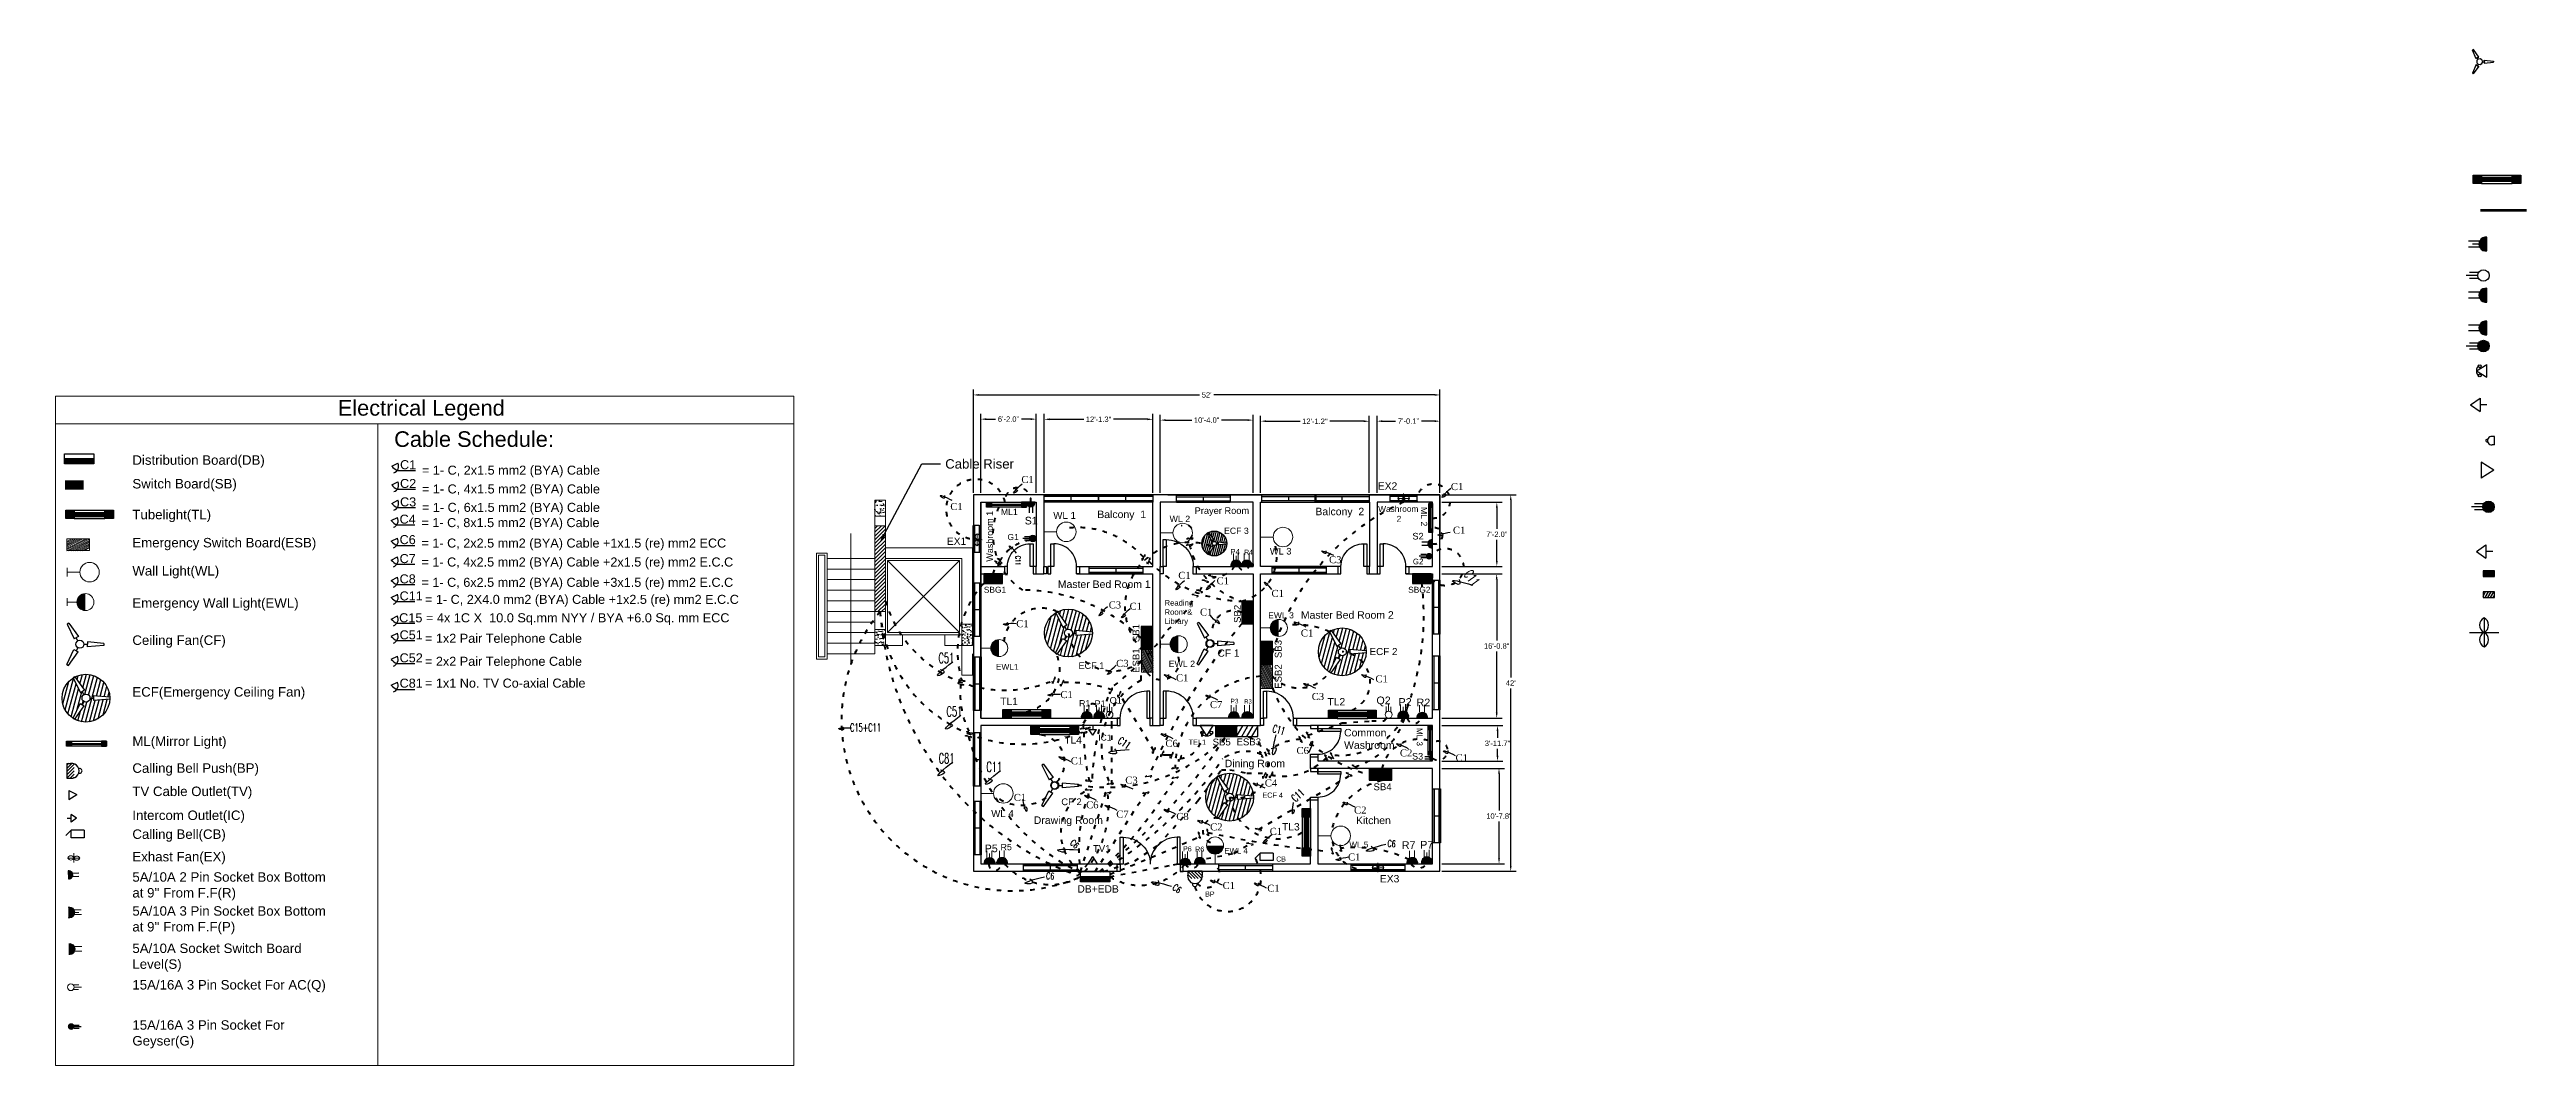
# Model space of a CAD drawing. Header units: inches. Extents: x -2148 to 1165, y -741 to 618.
import ezdxf
from ezdxf import colors
from ezdxf.entities.mleader import LeaderData, LeaderLine
from ezdxf.math import Vec2, Vec3

# ---------------------------------------------------------------- set-up
doc = ezdxf.new("R2010")
doc.units = ezdxf.units.IN
doc.header["$LTSCALE"] = 0.5
doc.header["$MEASUREMENT"] = 0
doc.linetypes.add('ACAD_ISO03W100', pattern=[30, 12, -18])
for name, color, linetype in [('Component Names', 2, 'Continuous'), ('Doors', 5, 'Continuous'), ('Everything', 7, 'Continuous'), ('High Load Wiring', 130, 'Continuous'), ('Low Load Wiring', 1, 'Continuous'), ('Room Dimension', 7, 'Continuous'), ('Room Name', 7, 'Continuous'), ('Walls', 7, 'Continuous'), ('Window', 7, 'Continuous')]:
    doc.layers.add(name, color=color, linetype=linetype)
doc.layers.add('Electrical Loads and  Legend Sheet', color=6, linetype='Continuous', lineweight=25)
doc.styles.add('JASIM', font='times.ttf')
doc.styles.add('ROMAND', font='romand.shx', dxfattribs={"width": 0.8})
doc.styles.get("Standard").update_dxf_attribs({"font": 'arial.ttf'})
doc.dimstyles.get("Standard").update_dxf_attribs({"dimscale": 40.05, "dimtxt": 0.18, "dimasz": 0.18, "dimexe": 0.18, "dimexo": 0.0625, "dimgap": 0.09, "dimtad": 0, "dimtih": 1, "dimtoh": 1, "dimdec": 1, "dimzin": 0, "dimdsep": 46, "dimlunit": 3, "dimtxsty": 'Standard', "dimcen": 0.09, "dimadec": 0, "dimazin": 0, "dimtfac": 1, "dimtdec": 1, "dimtofl": 0, "dimtmove": 0, "dimatfit": 3, "dimfxl": 1, "dimtolj": 1, "dimtzin": 0, "dimarcsym": 0})
pattern_1 = [(50, (-42186.186, -13667.022), (10.1688703, -0.8896609), [1.0633035, -11.6963387]), (355, (-42186.186, -13667.022), (-1.9671304, 10.6641139), [0.8506428, -9.357071]), (100.4514, (-42185.339, -13667.097), (8.2017475, 9.7744465), [0.903669, -9.9403583]), (46.1842, (-42186.186, -13664.187), (15.130682, -2.346626), [1.594955, -17.544508]), (96.6356, (-42184.925, -13664.382), (13.2510685, 13.8104394), [1.3555034, -14.910535]), (351.1842, (-42186.186, -13664.187), (13.251058, 13.81045), [1.275964, -14.0356064]), (21, (-42184.7685, -13664.896), (8.4625782, -5.7080811), [1.0633035, -11.6963387]), (326, (-42184.768, -13664.896), (3.449574, 10.280728), [0.8506428, -9.357071]), (71.4514, (-42184.063, -13665.371), (11.9121557, 4.5726375), [0.903669, -9.9403583]), (37.5, (-42186.1862, -13667.0224), (0.1723949, 4.71956273), [0, -9.2436519, 0, -9.4988447, 0, -9.3925144]), (7.5, (-42186.186, -13667.0224), (3.72963685, 5.5917248), [0, -5.41575924, 0, -9.0309912, 0, -3.5797885]), (327.5, (-42189.3478, -13667.0224), (7.56820364, -0.319769), [0, -3.54434505, 0, -11.0583566, 0, -14.6735885]), (317.5, (-42190.7655, -13667.0224), (8.2680521, 1.4192264), [0, -4.6076486, 0, -7.343883, 0, -10.4203745])]

msp = doc.modelspace()

# ---------------------------------------------------------------- texts
at = {"layer": 'Component Names', "color": 40, "true_color": 0xf8d731}
for s, height, p in [('EX2', 9.855, (-371.59, 29.24)), ('EX1', 9.855, (-948.05, -44.7)), ('EWL 3', 8.209, (-518.29, -142.98)), ('EWL 2', 8.444, (-651.37, -207.96)), ('TL1', 9.855, (-876.63, -258.93)), ('TL2', 9.855, (-438.94, -259.55)), ('TL4', 9.855, (-791.01, -310.56)), ('TL3', 9.855, (-499.8, -426.8)), ('CB', 6.716, (-507.53, -468.41)), ('EX3', 9.855, (-368.81, -496.31)), ('BP', 6.716, (-602.41, -515.26))]:
    msp.add_text(s, height=height, dxfattribs=at).set_placement(p)
at = {"layer": 'Component Names', "color": 2}
for s, height, p in [('WL 1', 9.308, (-805.69, -9.82)), ('WL 2', 8.45, (-650.11, -14.02)), ('ECF 3', 8.369, (-577.32, -29.95)), ('WL 3', 8.853, (-515.95, -57.56)), ('SBG1', 8.013, (-898.58, -108.7)), ('SBG2', 8.013, (-331.03, -108.7)), ('CF 1', 9.744, (-586, -194.33)), ('ECF 2', 9.438, (-382.67, -192.13)), ('EWL1', 8.013, (-882.46, -211.85)), ('ECF 1', 8.693, (-771.87, -210.64)), ('IC1', 8.115, (-745.46, -306.56)), ('TEL1', 7.003, (-624.66, -312.2)), ('CF 2', 9.003, (-794.91, -392.97)), ('ECF 4', 6.994, (-526.06, -383.07)), ('WL 4', 9.231, (-888.61, -408.85)), ('TV1', 9.159, (-752.59, -455.59)), ('EWL 4', 7.507, (-576.95, -457.68)), ('WL 5', 7.78, (-409.66, -449.6))]:
    msp.add_text(s, height=height, dxfattribs=at).set_placement(p)
at = {"layer": 'Component Names', "color": 2, "attachment_point": 1}
for s, width, gutter_width, insert, char_height in [('ML1', 5.9025, 41.58, (-875.74, 3.7), 8.317), ('G1', 11.9489, 40.57, (-866.9, -30.09), 8.158), ('S1', 2.4116, 51.08, (-843.9, -7.08), 10.216), ('S2', 10.8741, 44.29, (-325.38, -28.58), 8.859), ('P4', 1.8083, 38.3, (-568.97, -50.07), 7.66), ('R4', 1.5248, 32.3, (-550.28, -51.12), 6.459), ('G2', 14.0761, 37.73, (-324.71, -63.17), 7.546), ('R1', 1.9794, 41.93, (-771.12, -252.45), 8.385), ('P1', 2.0816, 44.09, (-750.51, -252.75), 8.818), ('Q1', 2.0816, 44.09, (-730.34, -248.24), 8.818), ('P3', 1.4694, 31.12, (-568.59, -250.6), 6.225), ('R3', 1.3406, 28.4, (-550.28, -251.4), 5.679), ('Q2', 2.4116, 51.08, (-373.42, -247.65), 10.216), ('P2', 2.4116, 51.08, (-343.81, -249.78), 10.216), ('R2', 2.4116, 51.08, (-319.72, -250.39), 10.216), ('SB5', 18.8718, 45.94, (-592.51, -303.87), 9.188), ('ESB3', 18.8718, 45.94, (-560.56, -303.65), 9.188), ('S3', 10.5255, 43.71, (-325.85, -323.19), 8.743), ('SB4', 18.8718, 45.94, (-377.35, -363.78), 9.188), ('P5', 2.4116, 51.08, (-897.4, -445.75), 10.216), ('R5', 1.9897, 42.14, (-876.17, -444.81), 8.429), ('P6', 1.5939, 33.76, (-632.1, -447.99), 6.752), ('R6', 1.621, 34.33, (-615.91, -448.36), 6.867), ('R7', 2.4116, 51.08, (-339.5, -441.22), 10.216), ('P7', 2.4116, 51.08, (-314.83, -440.89), 10.216)]:
    msp.add_mtext_dynamic_manual_height_columns(s, width=width, gutter_width=gutter_width, heights=[0], dxfattribs=dict(at, insert=insert, char_height=char_height))
for s, width, gutter_width, insert, char_height, rotation in [('ML 2', 26.7892, 41.65, (-305.59, 6.07), 8.33, 270), ('SB2', 18.8718, 45.94, (-564.03, -149.11), 9.188, 90), ('SB1', 18.8718, 45.94, (-699.56, -174.83), 9.188, 90), ('ESB1', 18.8718, 45.94, (-699.56, -215.93), 9.188, 90), ('SB3', 18.8718, 45.94, (-509.39, -196.19), 9.188, 90), ('ESB2', 18.8718, 45.94, (-509.39, -237.28), 9.188, 90), ('ML 3', 28.2914, 38.89, (-311.72, -289.64), 7.778, 270)]:
    msp.add_mtext_dynamic_manual_height_columns(s, width=width, gutter_width=gutter_width, heights=[0], dxfattribs=dict(at, insert=insert, char_height=char_height, rotation=rotation))
at = {"layer": 'Component Names', "color": 40, "linetype": 'ACAD_ISO03W100', "lineweight": 60, "true_color": 0xf8d731, "insert": (-773.38, -500.17), "char_height": 9.842, "attachment_point": 1}
msp.add_mtext_dynamic_manual_height_columns('DB+EDB', width=16.8804, gutter_width=49.21, heights=[0], dxfattribs=at)
at = {"layer": 'Electrical Loads and  Legend Sheet'}
for s, height, p in [('C1', 12.097, (-1679.35, 56.62)), ('C2', 12.097, (-1679.35, 31.46)), ('= 1- C, 2x1.5 mm2 (BYA) Cable', 12.0972, (-1650.05, 49.3)), ('= 1- C, 4x1.5 mm2 (BYA) Cable', 12.0972, (-1650.05, 24.14)), ('C3', 12.097, (-1679.35, 6.84)), ('= 1- C, 6x1.5 mm2 (BYA) Cable', 12.0972, (-1650.05, -0.48)), ('C4', 12.097, (-1679.96, -16.27)), ('C6', 12.097, (-1679.96, -43.66)), ('= 1- C, 8x1.5 mm2 (BYA) Cable', 12.0972, (-1650.66, -20.87)), ('C7', 12.097, (-1679.96, -69.03)), ('= 1- C, 2x2.5 mm2 (BYA) Cable +1x1.5 (re) mm2 ECC', 12.0972, (-1650.66, -48.25)), ('= 1- C, 4x2.5 mm2 (BYA) Cable +2x1.5 (re) mm2 E.C.C', 12.0972, (-1650.66, -73.62)), ('C8', 12.097, (-1679.96, -96.21)), ('= 1- C, 6x2.5 mm2 (BYA) Cable +3x1.5 (re) mm2 E.C.C', 12.0972, (-1650.66, -100.8)), ('C11', 12.097, (-1679.96, -119.02)), (' = 1- C, 2X4.0 mm2 (BYA) Cable +1x2.5 (re) mm2 E.C.C', 12.0972, (-1650.66, -123.61)), ('C15 = 4x 1C X  10.0 Sq.mm NYY / BYA +6.0 Sq. mm ECC', 12.1631, (-1680.6, -148.31)), ('C51', 12.097, (-1679.96, -171.1)), (' = 1x2 Pair Telephone Cable', 12.0972, (-1650.66, -175.7)), ('C52', 12.097, (-1679.96, -201.88)), (' = 2x2 Pair Telephone Cable', 12.0972, (-1650.66, -206.48)), ('C81', 12.097, (-1679.96, -235.74)), (' = 1x1 No. TV Co-axial Cable', 12.0972, (-1650.66, -235.67))]:
    msp.add_text(s, height=height, dxfattribs=at).set_placement(p)
at = {"layer": 'Electrical Loads and  Legend Sheet', "color": 30, "linetype": 'Continuous', "lineweight": 15, "true_color": 0xf8991e, "insert": (-1762.66, 149.12), "char_height": 20.8417, "attachment_point": 1}
msp.add_mtext_dynamic_manual_height_columns('Electrical Legend', width=225.6931, gutter_width=104.21, heights=[0], dxfattribs=at)
at = {"layer": 'Electrical Loads and  Legend Sheet', "color": 61, "linetype": 'Continuous', "lineweight": 15, "true_color": 0xedee99, "insert": (-1687.2, 107.35), "char_height": 20.8417, "attachment_point": 1}
msp.add_mtext_dynamic_manual_height_columns('Cable Schedule:', width=219.8877, gutter_width=104.21, heights=[0], dxfattribs=at)
at = {"layer": 'Electrical Loads and  Legend Sheet', "color": 6, "linetype": 'Continuous', "lineweight": 15, "char_height": 12.6722, "attachment_point": 1}
for s, width, insert in [('Distribution Board(DB)', 179.7799, (-2037.35, 75.21)), ('Switch Board(SB)', 179.7799, (-2037.35, 43.55)), ('Tubelight(TL)', 179.7799, (-2037.35, 2.28)), ('Emergency Switch Board(ESB)', 245.1148, (-2037.35, -35.35)), ('Wall Light(WL)', 179.7799, (-2037.35, -72.97)), ('Emergency Wall Light(EWL)', 229.8496, (-2037.35, -116.07)), ('Ceiling Fan(CF)', 179.7799, (-2037.35, -165.83)), ('ECF(Emergency Ceiling Fan)', 231.6814, (-2037.35, -235.02)), ('ML(Mirror Light)', 179.7799, (-2037.35, -301.08)), ('Calling Bell Push(BP)', 179.7799, (-2037.35, -337.03)), ('TV Cable Outlet(TV)', 179.7799, (-2037.35, -368.11)), ('Calling Bell(CB)', 179.7799, (-2037.35, -425.43)), ('Intercom Outlet(IC)', 179.7799, (-2037.35, -400.17)), ('Exhast Fan(EX)', 179.7799, (-2037.35, -455.55)), ("5A/10A 2 Pin Socket Box Bottom\\Pat 9'' From F.F(R)", 258.8367, (-2037.35, -482.75)), ("5A/10A 3 Pin Socket Box Bottom\\Pat 9'' From F.F(P)", 399.7858, (-2037.35, -528.22)), ('5A/10A Socket Switch Board Level(S)', 259.1967, (-2037.35, -578.19)), ('15A/16A 3 Pin Socket For AC(Q)', 257.4193, (-2037.35, -627.02)), ('15A/16A 3 Pin Socket For Geyser(G)', 254.0931, (-2037.35, -680.82))]:
    msp.add_mtext_dynamic_manual_height_columns(s, width=width, gutter_width=63.36, heights=[0], dxfattribs=dict(at, insert=insert))
at = {"layer": 'High Load Wiring', "color": 4, "ltscale": 0.3, "style": 'ROMAND', "width": 0.6}
for s, height, rotation, p in [('C11', 6.667, 270, (-856.03, -59.15)), ('C11', 13.496, 304.92097, (-257.32, -84.08)), ('C11', 10.458, 344.21394, (-513.29, -294.89)), ('C11', 10.164, 326.24984, (-720.37, -309.32)), ('C11', 10.381, 42.33471, (-481.47, -389.49)), ('C6', 8.507, 317.65228, (-784.04, -444.46)), ('C6', 8.931, 354.93724, (-359.04, -448.32)), ('C6', 8.931, 354.93724, (-815.63, -491.82)), ('C6', 8.931, 324.52403, (-647.23, -505.08))]:
    msp.add_text(s, height=height, rotation=rotation, dxfattribs=at).set_placement(p)
for s, height, p in [('C51', 13.496, (-959.24, -202.83)), ('C51', 13.496, (-948.49, -274.28)), ('C15+C11', 10.888, (-1077.49, -294.55)), ('C81', 13.496, (-958.97, -337.03)), ('C11', 13.496, (-895.17, -348.44))]:
    msp.add_text(s, height=height, dxfattribs=at).set_placement(p)
at = {"layer": 'Low Load Wiring', "color": 242, "true_color": 0xcd2027, "char_height": 9.417, "attachment_point": 2, "style": 'JASIM'}
for s, insert in [('C1', (-840.04, 47.53)), ('C1', (-265.61, 38.07)), ('C1', (-935.06, 11.37)), ('C1', (-262.81, -20.31)), ('C3', (-428.5, -59.72)), ('C1', (-630.17, -80.71)), ('C1', (-578.91, -87.95)), ('C3', (-723.2, -120.29)), ('C1', (-695.27, -122.1)), ('C1', (-601.14, -129.9)), ('C1', (-505.49, -104.84)), ('C1', (-846.88, -145.37)), ('C1', (-466.27, -157.87)), ('C3', (-713.23, -198.47)), ('C1', (-633.2, -217.91)), ('C1', (-366.47, -219.21)), ('C1', (-787.85, -240.28)), ('C7', (-587.8, -253.68)), ('C3', (-451.69, -242.86)), ('C1', (-774, -328.91)), ('C6', (-647.34, -305.54)), ('C6', (-472.01, -315.11)), ('C2', (-333.75, -318.33)), ('C1', (-259.35, -324.84)), ('C3', (-701.1, -354.74)), ('C4', (-514.44, -358.51)), ('C1', (-850.18, -377.86)), ('C6', (-753.43, -387.78)), ('C2', (-395.09, -394.88)), ('C7', (-713.14, -400.25)), ('C8', (-632.82, -403.31)), ('C2', (-587.56, -417.36)), ('C1', (-507.9, -423.28)), ('C1', (-403.13, -457.59)), ('C1', (-570.87, -495.76)), ('C1', (-511.14, -499.46))]:
    msp.add_mtext(s, dxfattribs=dict(at, insert=insert))
at = {"layer": 'Room Name', "color": 3, "insert": (-895.03, -67.1), "char_height": 8.581, "attachment_point": 1, "rotation": 90}
msp.add_mtext_dynamic_manual_height_columns('Washroom 1', width=238.3843, gutter_width=0.858, heights=[0], dxfattribs=at)
at = {"layer": 'Room Name', "color": 3, "attachment_point": 1}
for s, width, gutter_width, insert, char_height in [('Balcony  1', 822.9981, 1, (-746.77, 1.22), 9.999), ('Prayer Room', 354.8766, 0.886, (-616.62, 5.63), 8.8598), ('Balcony  2', 400.5258, 1, (-455.05, 5.02), 9.999), ('Washroom\\P        2', 221.302, 0.797, (-371.12, 7.46), 7.966), ('Master Bed Room 1', 1075.4555, 1, (-799.59, -92.28), 9.9994), ('Reading \\PRoom &\\PLibrary', 295.5769, 0.738, (-656.84, -118.53), 7.379), ('Master Bed Room 2', 1062.582, 1, (-474.5, -133.41), 9.9994), ('Common \\PWashroom', 400.5258, 1, (-416.72, -290.95), 9.999), ('Dining Room', 400.5258, 1, (-576.35, -332.15), 9.9994), ('Drawing Room', 400.5258, 1, (-831.71, -408.06), 9.9994), ('Kitchen', 400.5258, 1, (-400.74, -408.33), 9.999)]:
    msp.add_mtext_dynamic_manual_height_columns(s, width=width, gutter_width=gutter_width, heights=[0], dxfattribs=dict(at, insert=insert, char_height=char_height))
at = {"layer": 'Walls', "insert": (-236.16, 4.07), "char_height": 0.1106, "attachment_point": 1}
msp.add_mtext_dynamic_manual_height_columns('Master Bed Room 1', width=270.8335, gutter_width=0.553, heights=[0.111], dxfattribs=at)

# ---------------------------------------------------------------- blocks, each defined once
blk = doc.blocks.new('*U12')
at = {"color": 6}
for p, q in [((-4.9, 7.8), (-4.6, 7.9)), ((-2.3, 2), (-4.9, 7.8)), ((-4.2, 8.1), (-4.6, 7.9)), ((-0.6, 3), (-4.2, 8.1)), ((-1.6, 2.8), (-2.3, 2)), ((-1.6, 2.8), (-0.6, 3)), ((-1, 1.7), (-1.6, 2.8)), ((3.2, 0), (2.9, 1)), ((2.9, 1), (9.2, 0.4)), ((9.2, 0.4), (9.2, 0)), ((-2.3, -2), (-4.9, -7.7)), ((-4.9, -7.7), (-4.6, -7.9)), ((-4.3, -8.1), (-4.6, -7.9)), ((-0.6, -3), (-4.3, -8.1)), ((-1.6, -2.8), (-2.3, -2)), ((-1, -1.7), (-1.6, -2.8)), ((-1.6, -2.8), (-0.6, -3)), ((2, 0), (3.2, 0)), ((3.2, 0), (2.9, -1)), ((2.9, -1), (9.2, -0.4)), ((9.2, -0.4), (9.2, 0))]:
    blk.add_line(p, q, dxfattribs=at)
blk.add_lwpolyline([(2, 0), (1.5, 1.3), (0.3, 2), (-1, 1.7), (-1.9, 0.7), (-1.9, -0.7), (-1, -1.7), (0.3, -2), (1.5, -1.3)], close=True, dxfattribs=at)
blk = doc.blocks.new('10')
at = {"layer": 'Electrical Loads and  Legend Sheet'}
blk.add_hatch(color=256, dxfattribs=at).paths.add_polyline_path([(27132.1, -3831.4), (27132.1, -3823.4, 1.138442)])
for p, q in [((27130.5, -3825.7), (27121.5, -3825.7)), ((27130.5, -3829.1), (27121.5, -3829.1)), ((27132.1, -3831.4), (27132.1, -3823.4))]:
    blk.add_line(p, q, dxfattribs=at)
blk.add_arc((27131.6, -3827.4), 4.03, 82.5917, 277.4083, dxfattribs=at)
blk = doc.blocks.new('ty')
at = {"layer": 'Electrical Loads and  Legend Sheet'}
for p, q in [((26271.1, -3659.1), (26277.1, -3655.3)), ((26271.1, -3659.1), (26277.1, -3662.8)), ((26277.1, -3662.8), (26277.1, -3655.3))]:
    blk.add_line(p, q, dxfattribs=at)
for centre in [(26272.9, -3656.4), (26272.9, -3661.7)]:
    blk.add_circle(centre, 0.844, dxfattribs=at)
blk.add_arc((26275.5, -3659.1), 4.5, 130.0197, 229.9803, dxfattribs=at)
blk = doc.blocks.new('25')
at = {"layer": 'Electrical Loads and  Legend Sheet'}
for p, q in [((27124, -3857.8), (27129.6, -3853.9)), ((27124, -3857.8), (27129.6, -3861.6)), ((27129.6, -3853.9), (27129.6, -3861.6)), ((27133.5, -3857.8), (27129.6, -3857.8))]:
    blk.add_line(p, q, dxfattribs=at)
blk = doc.blocks.new('05')
at = {"layer": 'Electrical Loads and  Legend Sheet'}
blk.add_hatch(color=256, dxfattribs=at).paths.add_polyline_path([(27124.3, -3822.6), (27124.3, -3814.6, 1.138442)])
for p, q in [((27122.7, -3816.8), (27113.7, -3816.8)), ((27124.3, -3822.6), (27124.3, -3814.6)), ((27122.7, -3820.3), (27113.7, -3820.3)), ((27122.7, -3818.6), (27116, -3818.6))]:
    blk.add_line(p, q, dxfattribs=at)
blk.add_arc((27123.8, -3818.6), 4.03, 82.5917, 277.4083, dxfattribs=at)
blk = doc.blocks.new('122')
at = {"layer": 'Electrical Loads and  Legend Sheet'}
for p, q in [((27132.17, -3865.78), (27130.89, -3865.78)), ((27132.17, -3870.54), (27132.17, -3865.78)), ((27132.17, -3870.54), (27130.89, -3870.54))]:
    blk.add_line(p, q, dxfattribs=at)
for centre, radius, start, end in [((27127.94, -3868.15), 0.782, 69.6947, 293.2018), ((27130.55, -3868.16), 2.41, 81.89167, 278.10833)]:
    blk.add_arc(centre, radius, start, end, dxfattribs=at)
blk = doc.blocks.new('82')
at = {"layer": 'Electrical Loads and  Legend Sheet'}
for p, q in [((1444.8, -4136.6), (1444.8, -4146)), ((1452.3, -4141.3), (1444.8, -4136.6)), ((1452.3, -4141.3), (1444.8, -4146))]:
    blk.add_line(p, q, dxfattribs=at)
blk = doc.blocks.new('S')
at = {"layer": 'Electrical Loads and  Legend Sheet'}
for p, q in [((27102.5, -3564.5), (27101.4, -3580.7)), ((27104.4, -3564.5), (27102.5, -3564.5)), ((27104.4, -3564.5), (27106.1, -3580.6)), ((27082.5, -3599), (27095.8, -3589.7)), ((27095.8, -3589.7), (27098.2, -3593.8)), ((27100, -3590.1), (27097, -3591.8)), ((27106.1, -3580.6), (27101.4, -3580.7)), ((27103.5, -3584.1), (27103.5, -3580.7)), ((27106.9, -3590.1), (27109.9, -3591.8)), ((27111.1, -3589.7), (27108.7, -3593.8)), ((27124.4, -3599), (27111.1, -3589.7)), ((27082.5, -3599), (27083.5, -3600.7)), ((27083.5, -3600.7), (27098.2, -3593.8)), ((27123.4, -3600.7), (27108.7, -3593.8)), ((27124.4, -3599), (27123.4, -3600.7))]:
    blk.add_line(p, q, dxfattribs=at)
blk.add_circle((27103.5, -3588.1), 3.94, dxfattribs=at)
blk = doc.blocks.new('4o')
at = {"layer": 'Electrical Loads and  Legend Sheet'}
h = blk.add_hatch(dxfattribs=at)
h.set_pattern_fill('ANSI31', color=252, scale=10, angle=15, style=0)
h.paths.add_polyline_path([(26565.6, -2786.12), (26559.6, -2786.12), (26559.6, -2789.12), (26565.6, -2789.12)])
at = {"layer": 'Electrical Loads and  Legend Sheet', "color": 7}
for p, q in [((26565.6, -2786.12), (26559.6, -2786.12)), ((26559.6, -2786.12), (26559.6, -2789.12)), ((26559.6, -2789.12), (26565.6, -2789.12)), ((26565.6, -2789.12), (26565.6, -2786.12))]:
    blk.add_line(p, q, dxfattribs=at)
blk = doc.blocks.new('t')
at = {"layer": 'Electrical Loads and  Legend Sheet'}
blk.add_hatch(color=7, dxfattribs=at).paths.add_polyline_path([(26239.88, -3590.47), (26239.88, -3593.47), (26245.88, -3593.47), (26245.88, -3590.47)])
at = {"layer": 'Electrical Loads and  Legend Sheet', "color": 7}
for p, q in [((26239.88, -3590.47), (26239.88, -3593.47)), ((26245.88, -3590.47), (26239.88, -3590.47)), ((26239.88, -3593.47), (26245.88, -3593.47)), ((26245.88, -3593.47), (26245.88, -3590.47))]:
    blk.add_line(p, q, dxfattribs=at)
blk = doc.blocks.new('14')
at = {"layer": 'Electrical Loads and  Legend Sheet'}
for p, q in [((26234, -3909.1), (26234, -3891.1)), ((26225, -3900.1), (26243, -3900.1))]:
    blk.add_line(p, q, dxfattribs=at)
for centre, start, end in [((26229.5, -3902.4), 26.564, 153.436), ((26238.5, -3902.4), 26.564, 153.436), ((26229.5, -3897.9), 206.564, 333.436), ((26238.5, -3897.9), 206.564, 333.436)]:
    blk.add_arc(centre, 5.03, start, end, dxfattribs=at)
blk = doc.blocks.new('2')
at = {"layer": 'Electrical Loads and  Legend Sheet'}
blk.add_hatch(color=256, dxfattribs=at).paths.add_polyline_path([(27131.11, -3604.57), (27131.11, -3606.15), (27140.34, -3606.15), (27140.34, -3604.57)])
blk.add_line((27140.34, -3604.57), (27131.11, -3604.57), dxfattribs=at)
blk.add_lwpolyline([(27131.11, -3602.99), (27140.34, -3602.99), (27140.34, -3606.15), (27131.11, -3606.15), (27131.11, -3602.99)], dxfattribs=at)
blk = doc.blocks.new('205')
at = {"layer": 'Electrical Loads and  Legend Sheet'}
for p, q in [((27100.6, -3883.8), (27107.9, -3883.8)), ((27100.6, -3883.8), (27100.6, -3888)), ((27110.9, -3886.8), (27107.9, -3883.8)), ((27107.9, -3888), (27107.9, -3883.8)), ((27100.6, -3888), (27107.9, -3888))]:
    blk.add_line(p, q, dxfattribs=at)
blk = doc.blocks.new('*D28')
at = {"layer": 'Defpoints', "color": 0, "linetype": 'Continuous', "lineweight": 15, "transparency": 16777216}
for p in [(-288.5, 22.4), (-288.5, -481.5), (-193.8, -481.5)]:
    blk.add_point(p, dxfattribs=at)
at = {"layer": 'Room Dimension', "color": 0, "linetype": 'Continuous', "lineweight": -2, "transparency": 16777216}
for p, q in [((-286, 22.4), (-186.6, 22.4)), ((-193.8, 15.2), (-193.8, -222.3)), ((-193.8, -474.3), (-193.8, -236.8)), ((-286, -481.5), (-186.6, -481.5))]:
    blk.add_line(p, q, dxfattribs=at)
at = {"layer": 'Room Dimension', "color": 0, "linetype": 'Continuous', "lineweight": 15, "transparency": 16777216}
for points in [[(-195, 15.2), (-192.6, 15.2), (-193.8, 22.4)], [(-195, -474.3), (-192.6, -474.3), (-193.8, -481.5)]]:
    blk.add_solid(points, dxfattribs=at)
at = {"layer": 'Room Dimension', "color": 0, "linetype": 'Continuous', "lineweight": 60, "transparency": 16777216, "insert": (-193.8, -229.5), "char_height": 7.21, "attachment_point": 5}
blk.add_mtext("\\A1;42'", dxfattribs=at)
blk = doc.blocks.new('*D29')
at = {"layer": 'Defpoints', "color": 0, "linetype": 'Continuous', "lineweight": 15, "transparency": 16777216}
for p in [(-288.5, 156), (-912.5, 22.4), (-288.5, 22.4)]:
    blk.add_point(p, dxfattribs=at)
at = {"layer": 'Room Dimension', "color": 0, "linetype": 'Continuous', "lineweight": -2, "transparency": 16777216}
for p, q in [((-912.5, 25), (-912.5, 163.2)), ((-905.3, 156), (-610.2, 156)), ((-295.7, 156), (-590.8, 156)), ((-288.5, 25), (-288.5, 163.2))]:
    blk.add_line(p, q, dxfattribs=at)
at = {"layer": 'Room Dimension', "color": 0, "linetype": 'Continuous', "lineweight": 15, "transparency": 16777216}
for points in [[(-905.3, 157.2), (-905.3, 154.8), (-912.5, 156)], [(-295.7, 157.2), (-295.7, 154.8), (-288.5, 156)]]:
    blk.add_solid(points, dxfattribs=at)
at = {"layer": 'Room Dimension', "color": 0, "linetype": 'Continuous', "lineweight": 15, "transparency": 16777216, "insert": (-600.5, 156), "char_height": 7.21, "attachment_point": 5}
blk.add_mtext("\\A1;52'", dxfattribs=at)
blk = doc.blocks.new('*D30')
at = {"layer": 'Defpoints', "color": 0, "linetype": 'Continuous', "lineweight": 15, "transparency": 16777216}
for p in [(-672.5, 123.4), (-817.8, 22.4), (-672.5, 22.4)]:
    blk.add_point(p, dxfattribs=at)
at = {"layer": 'Room Dimension', "color": 0, "linetype": 'Continuous', "lineweight": -2, "transparency": 16777216}
for p, q in [((-817.8, 24.9), (-817.8, 130.7)), ((-810.6, 123.4), (-765, 123.4)), ((-679.7, 123.4), (-725.3, 123.4)), ((-672.5, 25), (-672.5, 130.7))]:
    blk.add_line(p, q, dxfattribs=at)
at = {"layer": 'Room Dimension', "color": 0, "linetype": 'Continuous', "lineweight": 15, "transparency": 16777216}
for points in [[(-810.6, 124.6), (-810.6, 122.2), (-817.8, 123.4)], [(-679.7, 124.6), (-679.7, 122.2), (-672.5, 123.4)]]:
    blk.add_solid(points, dxfattribs=at)
at = {"layer": 'Room Dimension', "color": 0, "linetype": 'Continuous', "lineweight": 15, "transparency": 16777216, "insert": (-745.1, 123.4), "char_height": 7.209, "attachment_point": 5}
blk.add_mtext('\\A1;12\'-1.3"', dxfattribs=at)
blk = doc.blocks.new('*D31')
at = {"layer": 'Defpoints', "color": 0, "linetype": 'Continuous', "lineweight": 15, "transparency": 16777216}
for p in [(-383.2, 120.8), (-528.5, 22.4), (-383.3, 22.3)]:
    blk.add_point(p, dxfattribs=at)
at = {"layer": 'Room Dimension', "color": 0, "linetype": 'Continuous', "lineweight": -2, "transparency": 16777216}
for p, q in [((-528.5, 25), (-528.4, 128.1)), ((-521.2, 120.9), (-475.6, 120.8)), ((-390.4, 120.8), (-435.9, 120.8)), ((-383.3, 24.8), (-383.2, 128))]:
    blk.add_line(p, q, dxfattribs=at)
at = {"layer": 'Room Dimension', "color": 0, "linetype": 'Continuous', "lineweight": 15, "transparency": 16777216}
for points in [[(-521.2, 122.1), (-521.2, 119.7), (-528.4, 120.9)], [(-390.4, 122), (-390.4, 119.6), (-383.2, 120.8)]]:
    blk.add_solid(points, dxfattribs=at)
at = {"layer": 'Room Dimension', "color": 0, "linetype": 'Continuous', "lineweight": 15, "transparency": 16777216, "insert": (-455.8, 120.8), "char_height": 7.209, "attachment_point": 5}
blk.add_mtext('\\A1;12\'-1.2"', dxfattribs=at)
blk = doc.blocks.new('*D32')
at = {"layer": 'Defpoints', "color": 0, "linetype": 'Continuous', "lineweight": 15, "transparency": 16777216}
for p in [(-372.6, 120.9), (-372.6, 22.4), (-288.5, 22.4)]:
    blk.add_point(p, dxfattribs=at)
at = {"layer": 'Room Dimension', "color": 0, "linetype": 'Continuous', "lineweight": -2, "transparency": 16777216}
for p, q in [((-372.6, 25), (-372.6, 128.1)), ((-365.4, 120.9), (-347.9, 120.9)), ((-295.7, 120.9), (-313.2, 120.9)), ((-288.5, 25), (-288.5, 128.1))]:
    blk.add_line(p, q, dxfattribs=at)
at = {"layer": 'Room Dimension', "color": 0, "linetype": 'Continuous', "lineweight": 15, "transparency": 16777216}
for points in [[(-365.4, 122.1), (-365.4, 119.7), (-372.6, 120.9)], [(-295.7, 122.1), (-295.7, 119.7), (-288.5, 120.9)]]:
    blk.add_solid(points, dxfattribs=at)
at = {"layer": 'Room Dimension', "color": 0, "linetype": 'Continuous', "lineweight": 15, "transparency": 16777216, "insert": (-330.5, 120.9), "char_height": 7.209, "attachment_point": 5}
blk.add_mtext('\\A1;7\'-0.1"', dxfattribs=at)
blk = doc.blocks.new('*D33')
at = {"layer": 'Defpoints', "color": 0, "linetype": 'Continuous', "lineweight": 15, "transparency": 16777216}
for p in [(-538.5, 122.3), (-662.5, 22.4), (-538.5, 22.4)]:
    blk.add_point(p, dxfattribs=at)
at = {"layer": 'Room Dimension', "color": 0, "linetype": 'Continuous', "lineweight": -2, "transparency": 16777216}
for p, q in [((-662.5, 25), (-662.5, 129.5)), ((-655.3, 122.3), (-620.3, 122.3)), ((-545.7, 122.3), (-580.6, 122.3)), ((-538.5, 25), (-538.5, 129.5))]:
    blk.add_line(p, q, dxfattribs=at)
at = {"layer": 'Room Dimension', "color": 0, "linetype": 'Continuous', "lineweight": 15, "transparency": 16777216}
for points in [[(-655.3, 123.5), (-655.3, 121.1), (-662.5, 122.3)], [(-545.7, 123.5), (-545.7, 121.1), (-538.5, 122.3)]]:
    blk.add_solid(points, dxfattribs=at)
at = {"layer": 'Room Dimension', "color": 0, "linetype": 'Continuous', "lineweight": 15, "transparency": 16777216, "insert": (-600.5, 122.3), "char_height": 7.209, "attachment_point": 5}
blk.add_mtext('\\A1;10\'-4.0"', dxfattribs=at)
blk = doc.blocks.new('*D34')
at = {"layer": 'Defpoints', "color": 0, "linetype": 'Continuous', "lineweight": 15, "transparency": 16777216}
for p in [(-828.5, 123.6), (-902.5, 22.4), (-828.5, 22.4)]:
    blk.add_point(p, dxfattribs=at)
at = {"layer": 'Room Dimension', "color": 0, "linetype": 'Continuous', "lineweight": -2, "transparency": 16777216}
for p, q in [((-902.5, 25), (-902.5, 130.8)), ((-895.3, 123.6), (-882.9, 123.6)), ((-835.7, 123.6), (-848.1, 123.6)), ((-828.5, 25), (-828.5, 130.8))]:
    blk.add_line(p, q, dxfattribs=at)
at = {"layer": 'Room Dimension', "color": 0, "linetype": 'Continuous', "lineweight": 15, "transparency": 16777216}
for points in [[(-895.3, 124.8), (-895.3, 122.4), (-902.5, 123.6)], [(-835.7, 124.8), (-835.7, 122.4), (-828.5, 123.6)]]:
    blk.add_solid(points, dxfattribs=at)
at = {"layer": 'Room Dimension', "color": 0, "linetype": 'Continuous', "lineweight": 15, "transparency": 16777216, "insert": (-865.5, 123.6), "char_height": 7.209, "attachment_point": 5}
blk.add_mtext('\\A1;6\'-2.0"', dxfattribs=at)
blk = doc.blocks.new('*D35')
at = {"layer": 'Defpoints', "color": 0, "linetype": 'Continuous', "lineweight": 15, "transparency": 16777216}
for p in [(-288.5, 12.4), (-288.5, -73.5), (-212.4, -73.5)]:
    blk.add_point(p, dxfattribs=at)
at = {"layer": 'Room Dimension', "color": 0, "linetype": 'Continuous', "lineweight": -2, "transparency": 16777216}
for p, q in [((-286, 12.4), (-205.2, 12.4)), ((-212.4, 5.2), (-212.4, -23.3)), ((-212.4, -66.3), (-212.4, -37.8)), ((-286, -73.5), (-205.2, -73.5))]:
    blk.add_line(p, q, dxfattribs=at)
at = {"layer": 'Room Dimension', "color": 0, "linetype": 'Continuous', "lineweight": 15, "transparency": 16777216}
for points in [[(-213.6, 5.2), (-211.2, 5.2), (-212.4, 12.4)], [(-213.6, -66.3), (-211.2, -66.3), (-212.4, -73.5)]]:
    blk.add_solid(points, dxfattribs=at)
at = {"layer": 'Room Dimension', "color": 0, "linetype": 'Continuous', "lineweight": 15, "transparency": 16777216, "insert": (-212.4, -30.5), "char_height": 7.209, "attachment_point": 5}
blk.add_mtext('\\A1;7\'-2.0"', dxfattribs=at)
blk = doc.blocks.new('*D36')
at = {"layer": 'Defpoints', "color": 0, "linetype": 'Continuous', "lineweight": 15, "transparency": 16777216}
for p in [(-288.5, -83.6), (-288.5, -276.4), (-212.6, -276.4)]:
    blk.add_point(p, dxfattribs=at)
at = {"layer": 'Room Dimension', "color": 0, "linetype": 'Continuous', "lineweight": -2, "transparency": 16777216}
for p, q in [((-286, -83.6), (-205.3, -83.6)), ((-212.6, -90.8), (-212.6, -172.7)), ((-212.6, -269.2), (-212.6, -187.3)), ((-286, -276.4), (-205.3, -276.4))]:
    blk.add_line(p, q, dxfattribs=at)
at = {"layer": 'Room Dimension', "color": 0, "linetype": 'Continuous', "lineweight": 15, "transparency": 16777216}
for points in [[(-213.8, -90.8), (-211.4, -90.8), (-212.6, -83.6)], [(-213.8, -269.2), (-211.4, -269.2), (-212.6, -276.4)]]:
    blk.add_solid(points, dxfattribs=at)
at = {"layer": 'Room Dimension', "color": 0, "linetype": 'Continuous', "lineweight": 15, "transparency": 16777216, "insert": (-212.6, -180), "char_height": 7.209, "attachment_point": 5}
blk.add_mtext('\\A1;16\'-0.8"', dxfattribs=at)
blk = doc.blocks.new('*D37')
at = {"layer": 'Defpoints', "color": 0, "linetype": 'Continuous', "lineweight": 15, "transparency": 16777216}
for p in [(-288.5, -343.7), (-288.5, -471.5), (-209.5, -471.5)]:
    blk.add_point(p, dxfattribs=at)
at = {"layer": 'Room Dimension', "color": 0, "linetype": 'Continuous', "lineweight": -2, "transparency": 16777216}
for p, q in [((-286, -343.7), (-202.3, -343.7)), ((-209.5, -350.9), (-209.5, -400.3)), ((-209.5, -464.3), (-209.5, -414.9)), ((-286, -471.5), (-202.3, -471.5))]:
    blk.add_line(p, q, dxfattribs=at)
at = {"layer": 'Room Dimension', "color": 0, "linetype": 'Continuous', "lineweight": 15, "transparency": 16777216}
for points in [[(-210.7, -350.9), (-208.3, -350.9), (-209.5, -343.7)], [(-210.7, -464.3), (-208.3, -464.3), (-209.5, -471.5)]]:
    blk.add_solid(points, dxfattribs=at)
at = {"layer": 'Room Dimension', "color": 0, "linetype": 'Continuous', "lineweight": 15, "transparency": 16777216, "insert": (-209.5, -407.6), "char_height": 7.209, "attachment_point": 5}
blk.add_mtext('\\A1;10\'-7.8"', dxfattribs=at)
blk = doc.blocks.new('*D38')
at = {"layer": 'Defpoints', "color": 0, "linetype": 'Continuous', "lineweight": 15, "transparency": 16777216}
for p in [(-288.5, -286.4), (-288.5, -334.1), (-211.5, -334.1)]:
    blk.add_point(p, dxfattribs=at)
at = {"layer": 'Room Dimension', "color": 0, "linetype": 'Continuous', "lineweight": -2, "transparency": 16777216}
for p, q in [((-286, -286.4), (-204.3, -286.4)), ((-211.5, -293.6), (-211.5, -303)), ((-211.5, -326.9), (-211.5, -317.5)), ((-286, -334.1), (-204.3, -334.1))]:
    blk.add_line(p, q, dxfattribs=at)
at = {"layer": 'Room Dimension', "color": 0, "linetype": 'Continuous', "lineweight": 15, "transparency": 16777216}
for points in [[(-212.7, -293.6), (-210.3, -293.6), (-211.5, -286.4)], [(-212.7, -326.9), (-210.3, -326.9), (-211.5, -334.1)]]:
    blk.add_solid(points, dxfattribs=at)
at = {"layer": 'Room Dimension', "color": 0, "linetype": 'Continuous', "lineweight": 15, "transparency": 16777216, "insert": (-211.5, -310.2), "char_height": 7.209, "attachment_point": 5}
blk.add_mtext('\\A1;3\'-11.7"', dxfattribs=at)

# ---------------------------------------------------------------- dimensions: what is measured, and where the dimension line sits
at = {"layer": 'Room Dimension', "color": 32, "linetype": 'Continuous', "lineweight": 15, "true_color": 0xcd6928}
dim = msp.add_linear_dim(base=(-288.5, 156.01), p1=(-912.47, 22.45), p2=(-288.5, 22.45), dimstyle='Standard', dxfattribs=at)
dim.commit()
dim.dimension.update_dxf_attribs({"geometry": '*D29', "text_midpoint": (-600.48, 156.01)})
at = {"layer": 'Room Dimension', "color": 30, "linetype": 'Continuous', "lineweight": 15, "true_color": 0xf8991e}
for base, p1, p2, picture, middle in [((-828.47, 123.6), (-902.47, 22.45), (-828.47, 22.45), '*D34', (-865.47, 123.6)), ((-672.48, 123.44), (-817.81, 22.43), (-672.48, 22.45), '*D30', (-745.15, 123.44)), ((-538.49, 122.34), (-662.48, 22.45), (-538.49, 22.45), '*D33', (-600.48, 122.34)), ((-372.6, 120.92), (-288.5, 22.45), (-372.6, 22.45), '*D32', (-330.55, 120.92))]:
    dim = msp.add_linear_dim(base=base, p1=p1, p2=p2, dimstyle='Standard', dxfattribs=at)
    dim.commit()
    dim.dimension.update_dxf_attribs({"geometry": picture, "text_midpoint": middle})
for p1, p2, distance, picture, middle in [((-528.49, 22.45), (-383.3, 22.3), 98.45, '*D31', (-455.79, 120.83)), ((-288.5, -83.61), (-288.5, -276.41), 75.95, '*D36', (-212.55, -180.01))]:
    dim = msp.add_aligned_dim(p1=p1, p2=p2, distance=distance, dimstyle='Standard', dxfattribs=at)
    dim.commit()
    dim.dimension.update_dxf_attribs({"geometry": picture, "text_midpoint": middle})
at = {"layer": 'Room Dimension', "color": 30, "linetype": 'Continuous', "lineweight": 60, "true_color": 0xf26722}
dim = msp.add_linear_dim(base=(-193.84, -481.52), p1=(-288.5, 22.45), p2=(-288.5, -481.52), angle=90, dimstyle='Standard', dxfattribs=at)
dim.commit()
dim.dimension.update_dxf_attribs({"geometry": '*D28', "text_midpoint": (-193.84, -229.54)})
at = {"layer": 'Room Dimension', "color": 30, "linetype": 'Continuous', "lineweight": 15, "true_color": 0xf8991e}
for base, p1, p2, picture, middle in [((-212.39, -73.55), (-288.5, 12.45), (-288.5, -73.55), '*D35', (-212.39, -30.55)), ((-211.52, -334.07), (-288.5, -286.41), (-288.5, -334.07), '*D38', (-211.52, -310.24)), ((-209.53, -471.52), (-288.5, -343.7), (-288.5, -471.52), '*D37', (-209.53, -407.61))]:
    dim = msp.add_linear_dim(base=base, p1=p1, p2=p2, angle=90, dimstyle='Standard', dxfattribs=at)
    dim.commit()
    dim.dimension.update_dxf_attribs({"geometry": picture, "text_midpoint": middle})

# ---------------------------------------------------------------- hatches: boundary and pattern name
at = {"layer": 'Electrical Loads and  Legend Sheet'}
for points in [[(1114.83, 221.44, 1), (1099.46, 221.44, 1)], [(1121.57, 6.19, 1), (1106.2, 6.19, 1)], [(-828.67, -36.09, 1), (-837.58, -36.09, 1)], [(-298.58, -59.83, 1), (-307.5, -59.83, 1)], [(-2123.69, -689.2, 1), (-2114.78, -689.2, 1)]]:
    msp.add_hatch(color=256, dxfattribs=at).paths.add_polyline_path(points)
at = {"layer": 'Electrical Loads and  Legend Sheet', "linetype": 'Continuous', "lineweight": 15, "true_color": 0xffffff}
h = msp.add_hatch(color=7, dxfattribs=at)
h.dxf.hatch_style = 1
h.paths.add_polyline_path([(-2127.59, 41.87), (-2127.59, 29.24), (-2102.62, 29.24), (-2102.62, 41.87)])
at = {"layer": 'Electrical Loads and  Legend Sheet', "lineweight": 13, "true_color": 0xf8991e}
h = msp.add_hatch(dxfattribs=at)
h.set_pattern_fill('ANSI31', color=30, scale=28.35476, style=0)
h.set_pattern_definition([(45, (25408.9336, 10405.6777), (-2.5062304, 2.5062304), [])])
h.paths.add_polyline_path([(-1030.16, -19), (-1044.34, -19), (-1044.34, -133.94), (-1030.16, -133.94)])
at = {"layer": 'Electrical Loads and  Legend Sheet'}
h = msp.add_hatch(dxfattribs=at)
h.set_pattern_fill('ANSI31', color=253, scale=21.218212, angle=30, style=0)
h.set_pattern_definition([(75, (-19552.981, 1971.272), (-2.56190243, 0.6864597), [])])
h.paths.add_polyline_path([(-597.98, -27.98), (-591.29, -37.29), (-592.91, -38.24), (-591.69, -40.38, -0.5773503), (-587.52, -42.81), (-585.06, -42.82), (-585.06, -41.11), (-573.63, -42.17, 0.5498348)])
h.paths.add_polyline_path([(-573.63, -43.56), (-585.05, -44.47), (-585.06, -42.82), (-587.52, -42.81, -0.5773503), (-591.71, -45.21), (-592.95, -47.34), (-591.54, -48.17), (-598.1, -57.56, 0.5498552)])
h.paths.add_polyline_path([(-591.71, -45.21, -0.2668686), (-593.09, -42.8, -0.2690303), (-591.69, -40.38), (-592.91, -38.24), (-594.19, -38.98), (-599.19, -28.67, 0.2578857), (-607, -42.8, 0.2557227), (-599.3, -56.86), (-594.43, -46.47), (-592.95, -47.34)])
at = {"layer": 'Electrical Loads and  Legend Sheet', "linetype": 'Continuous', "lineweight": 15}
h = msp.add_hatch(color=6, dxfattribs=at)
h.dxf.hatch_style = 1
h.paths.add_polyline_path([(-554.03, -73.61, 1.2079348), (-568.31, -73.61)])
h = msp.add_hatch(color=6, dxfattribs=at)
h.dxf.hatch_style = 1
h.paths.add_polyline_path([(-539.73, -73.55, 1.2079348), (-554.02, -73.55)])
at = {"layer": 'Electrical Loads and  Legend Sheet', "linetype": 'Continuous', "lineweight": 15, "true_color": 0xffffff}
h = msp.add_hatch(color=7, dxfattribs=at)
h.dxf.hatch_style = 1
h.paths.add_polyline_path([(-898.7, -83.66), (-898.7, -96.29), (-873.73, -96.29), (-873.73, -83.66)])
h = msp.add_hatch(color=7, dxfattribs=at)
h.dxf.hatch_style = 1
h.paths.add_polyline_path([(-325.36, -83.65), (-325.36, -96.44), (-300.07, -96.44), (-300.07, -83.65)])
at = {"layer": 'Electrical Loads and  Legend Sheet', "linetype": 'Continuous', "lineweight": 15}
h = msp.add_hatch(color=6, dxfattribs=at)
h.dxf.hatch_style = 1
h.paths.add_polyline_path([(-2101.12, -109.87, 0.3908788), (-2111.6, -121.22, 0.3908788), (-2101.12, -132.58)])
at = {"layer": 'Electrical Loads and  Legend Sheet'}
h = msp.add_hatch(dxfattribs=at)
h.set_pattern_fill('ANSI31', color=253, scale=40.679878, angle=30, style=0)
h.set_pattern_definition([(75, (-37140.909, 3698.7174), (-4.91171814, 1.3160909), [])])
h.paths.add_polyline_path([(-800.1, -134.28), (-787.26, -152.13), (-790.38, -153.95), (-788.03, -158.06, -0.5773503), (-780.04, -162.71), (-775.32, -162.73), (-775.32, -159.45), (-753.41, -161.49, 0.5498348)])
h.paths.add_polyline_path([(-753.42, -164.16), (-775.31, -165.88), (-775.32, -162.73), (-780.04, -162.71, -0.5773503), (-788.07, -167.3), (-790.45, -171.39), (-787.74, -173), (-800.33, -190.99, 0.5498552)])
h.paths.add_polyline_path([(-788.07, -167.3, -0.2668686), (-790.72, -162.69, -0.2690303), (-788.03, -158.06), (-790.38, -153.95), (-792.82, -155.37), (-802.41, -135.6, 0.2578857), (-817.38, -162.69, 0.2557227), (-802.63, -189.64), (-793.28, -169.72), (-790.45, -171.39)])
at = {"layer": 'Electrical Loads and  Legend Sheet', "lineweight": 13}
h = msp.add_hatch(dxfattribs=at)
h.set_pattern_fill('AR-CONC', color=0, scale=1.417738, style=0)
h.set_pattern_definition(pattern_1)
h.paths.add_polyline_path([(-1030.16, -157.81), (-1044.34, -157.81), (-1044.34, -179.08), (-1030.16, -179.08)])
at = {"layer": 'Electrical Loads and  Legend Sheet', "linetype": 'Continuous', "lineweight": 15}
h = msp.add_hatch(color=6, dxfattribs=at)
h.dxf.hatch_style = 1
h.paths.add_polyline_path([(-504.88, -144.5, 0.3908788), (-515.36, -155.86, 0.3908788), (-504.88, -167.22)])
at = {"layer": 'Electrical Loads and  Legend Sheet'}
h = msp.add_hatch(dxfattribs=at)
h.set_pattern_fill('ANSI31', color=253, scale=40.679878, angle=30, style=0)
h.set_pattern_definition([(75, (-36774.637, 3673.619), (-4.91171814, 1.3160909), [])])
h.paths.add_polyline_path([(-433.82, -159.38), (-420.99, -177.23), (-424.11, -179.05), (-421.76, -183.16, -0.5773503), (-413.77, -187.81), (-409.04, -187.83), (-409.05, -184.55), (-387.14, -186.58, 0.5498348)])
h.paths.add_polyline_path([(-387.15, -189.25), (-409.04, -190.98), (-409.04, -187.83), (-413.77, -187.81, -0.5773503), (-421.8, -192.4), (-424.18, -196.49), (-421.47, -198.09), (-434.05, -216.09, 0.5498552)])
h.paths.add_polyline_path([(-421.8, -192.4, -0.2668686), (-424.45, -187.79, -0.2690303), (-421.76, -183.16), (-424.11, -179.05), (-426.55, -180.47), (-436.14, -160.7, 0.2578857), (-451.11, -187.79, 0.2557227), (-436.36, -214.74), (-427.01, -194.82), (-424.18, -196.49)])
at = {"layer": 'Electrical Loads and  Legend Sheet', "linetype": 'Continuous', "lineweight": 15}
h = msp.add_hatch(color=6, dxfattribs=at)
h.dxf.hatch_style = 1
h.paths.add_polyline_path([(-878.86, -171.41, 0.3908788), (-889.34, -182.76, 0.3908788), (-878.86, -194.12)])
h = msp.add_hatch(color=6, dxfattribs=at)
h.dxf.hatch_style = 1
h.paths.add_polyline_path([(-638.87, -166.32, 0.3908788), (-649.35, -177.67, 0.3908788), (-638.87, -189.03)])
at = {"layer": 'Electrical Loads and  Legend Sheet', "linetype": 'Continuous', "lineweight": 15, "true_color": 0xffffff}
h = msp.add_hatch(color=7, dxfattribs=at)
h.dxf.hatch_style = 1
h.paths.add_polyline_path([(-512.47, -173.54), (-528.3, -173.54), (-528.3, -204.83), (-512.47, -204.83)])
at = {"layer": 'Electrical Loads and  Legend Sheet'}
h = msp.add_hatch(dxfattribs=at)
h.set_pattern_fill('ANSI31', color=253, scale=40.679878, angle=30, style=0)
h.set_pattern_definition([(75, (-38454.977, 3611.633), (-4.91171814, 1.3160909), [])])
h.paths.add_polyline_path([(-2114.16, -221.36), (-2101.33, -239.22), (-2104.45, -241.04), (-2102.1, -245.14, -0.5773503), (-2094.11, -249.8), (-2089.38, -249.82), (-2089.39, -246.53), (-2067.48, -248.57, 0.5498348)])
h.paths.add_polyline_path([(-2067.49, -251.24), (-2089.38, -252.97), (-2089.38, -249.82), (-2094.11, -249.8, -0.5773503), (-2102.14, -254.39), (-2104.52, -258.48), (-2101.81, -260.08), (-2114.4, -278.07, 0.5498552)])
h.paths.add_polyline_path([(-2102.14, -254.39, -0.2668686), (-2104.79, -249.78, -0.2690303), (-2102.1, -245.14), (-2104.45, -241.04), (-2106.89, -242.46), (-2116.48, -222.69, 0.2578857), (-2131.45, -249.78, 0.2557227), (-2116.7, -276.73), (-2107.35, -256.8), (-2104.52, -258.48)])
at = {"layer": 'Electrical Loads and  Legend Sheet', "linetype": 'Continuous', "lineweight": 15}
h = msp.add_hatch(color=6, dxfattribs=at)
h.dxf.hatch_style = 1
h.paths.add_polyline_path([(-753.83, -276.41, 1.2079348), (-768.12, -276.41)])
h = msp.add_hatch(color=6, dxfattribs=at)
h.dxf.hatch_style = 1
h.paths.add_polyline_path([(-736.96, -276.47, 1.2079348), (-751.25, -276.47)])
h = msp.add_hatch(color=6, dxfattribs=at)
h.dxf.hatch_style = 1
h.paths.add_polyline_path([(-556.93, -276.54, 1.2079348), (-571.22, -276.54)])
h = msp.add_hatch(color=6, dxfattribs=at)
h.dxf.hatch_style = 1
h.paths.add_polyline_path([(-538.98, -276.41, 1.2079348), (-553.26, -276.41)])
h = msp.add_hatch(color=6, dxfattribs=at)
h.dxf.hatch_style = 1
h.paths.add_polyline_path([(-330.4, -275.54, 1.2079348), (-344.69, -275.54)])
h = msp.add_hatch(color=6, dxfattribs=at)
h.dxf.hatch_style = 1
h.paths.add_polyline_path([(-304.92, -276.41, 1.0596997), (-319.44, -276.41)])
at = {"layer": 'Electrical Loads and  Legend Sheet'}
h = msp.add_hatch(dxfattribs=at)
h.set_pattern_fill('ANSI31', color=256, scale=24.599397, angle=90, style=0)
h.set_pattern_definition([(225, (13814.2252, 25084.2595), (-2.17430004, 2.17430004), [])])
h.paths.add_polyline_path([(-2125.15, -336.64), (-2115.31, -336.64), (-2115.31, -356.33), (-2125.15, -356.33)])
h = msp.add_hatch(dxfattribs=at)
h.set_pattern_fill('ANSI31', color=253, scale=40.679878, angle=30, style=0)
h.set_pattern_definition([(75, (-36925.3317, 3479.105), (-4.91171814, 1.3160909), [])])
h.paths.add_polyline_path([(-584.52, -353.89), (-571.68, -371.74), (-574.81, -373.56), (-572.46, -377.67, -0.5773503), (-564.47, -382.33), (-559.74, -382.34), (-559.75, -379.06), (-537.83, -381.1, 0.5498348)])
h.paths.add_polyline_path([(-537.84, -383.77), (-559.73, -385.5), (-559.74, -382.34), (-564.47, -382.33, -0.5773503), (-572.49, -386.92), (-574.88, -391), (-572.16, -392.61), (-584.75, -410.6, 0.5498552)])
h.paths.add_polyline_path([(-572.49, -386.92, -0.2668686), (-575.15, -382.3, -0.2690303), (-572.46, -377.67), (-574.81, -373.56), (-577.24, -374.99), (-586.84, -355.21, 0.2578857), (-601.8, -382.3, 0.2557227), (-587.06, -409.25), (-577.7, -389.33), (-574.88, -391)])
at = {"layer": 'Electrical Loads and  Legend Sheet', "linetype": 'Continuous', "lineweight": 15, "true_color": 0xffffff}
h = msp.add_hatch(color=7, dxfattribs=at)
h.dxf.hatch_style = 1
h.paths.add_polyline_path([(-383.38, -344.05), (-383.38, -359.71), (-352.41, -359.71), (-352.41, -344.05)])
at = {"layer": 'Electrical Loads and  Legend Sheet', "linetype": 'Continuous', "lineweight": 15}
h = msp.add_hatch(color=6, dxfattribs=at)
h.dxf.hatch_style = 1
h.paths.add_polyline_path([(-883.64, -471.72, 1.2079348), (-897.93, -471.72)])
h = msp.add_hatch(color=6, dxfattribs=at)
h.dxf.hatch_style = 1
h.paths.add_polyline_path([(-867.03, -471.52, 1.2079348), (-881.32, -471.52)])
h = msp.add_hatch(color=6, dxfattribs=at)
h.dxf.hatch_style = 1
h.paths.add_polyline_path([(-602.61, -471.52, 1.2079348), (-616.9, -471.52)])
h = msp.add_hatch(color=6, dxfattribs=at)
h.dxf.hatch_style = 1
h.paths.add_polyline_path([(-600.6, -447.88, 0.9227396), (-577.89, -447.88)])
h = msp.add_hatch(color=6, dxfattribs=at)
h.dxf.hatch_style = 1
h.paths.add_polyline_path([(-318.36, -471.52, 1.2079348), (-332.65, -471.52)])
h = msp.add_hatch(color=6, dxfattribs=at)
h.dxf.hatch_style = 1
h.paths.add_polyline_path([(-298.88, -470.65, 1.2079348), (-313.16, -470.65)])
h = msp.add_hatch(color=6, dxfattribs=at)
h.dxf.hatch_style = 1
h.paths.add_polyline_path([(-621.94, -472.61, 1.2079348), (-636.23, -472.61)])
at = {"layer": 'Electrical Loads and  Legend Sheet'}
h = msp.add_hatch(dxfattribs=at)
h.set_pattern_fill('ANSI31', color=256, scale=24.599397, style=0)
h.set_pattern_definition([(135, (24815.1616, -16420.695), (2.17430004, 2.17430004), [])])
h.paths.add_polyline_path([(-605.74, -481.32), (-605.74, -491.16), (-625.42, -491.16), (-625.42, -481.32)])
at = {"layer": 'Electrical Loads and  Legend Sheet', "linetype": 'Continuous', "lineweight": 15}
h = msp.add_hatch(color=6, dxfattribs=at)
h.dxf.hatch_style = 1
h.paths.add_polyline_path([(-2123.13, -543.63, 1.2079348), (-2123.13, -529.35)])
h = msp.add_hatch(color=6, dxfattribs=at)
h.dxf.hatch_style = 1
h.paths.add_polyline_path([(-2122.48, -592.65, 1.2079348), (-2122.48, -578.36)])
at = {"layer": 'Walls', "lineweight": 13}
h = msp.add_hatch(dxfattribs=at)
h.set_pattern_fill('AR-CONC', color=0, scale=1.417738, style=0)
h.set_pattern_definition(pattern_1)
h.paths.add_polyline_path([(-1030.16, 15.15), (-1044.34, 15.15), (-1044.34, -6.12), (-1030.16, -6.12)])
h = msp.add_hatch(dxfattribs=at)
h.set_pattern_fill('AR-CONC', color=0, scale=1.417738, style=0)
h.set_pattern_definition(pattern_1)
h.paths.add_polyline_path([(-913.91, -150.73), (-928.09, -150.73), (-928.09, -179.08), (-913.91, -179.08)])

# ---------------------------------------------------------------- linework, layer by layer
at = {"color": 6}
for p, q in [((1104.6, 450.22), (1145.69, 450.22)), ((1104.6, 447.25), (1145.69, 447.25)), ((1104.6, 445.92), (1145.69, 445.92)), ((1104.6, 444.59), (1145.69, 444.59)), ((1104.6, 444.59), (1145.69, 444.59)), ((1104.6, 443.26), (1145.69, 443.26)), ((1104.6, 441.93), (1145.69, 441.93)), ((1104.6, 438.96), (1145.69, 438.96))]:
    msp.add_line(p, q, dxfattribs=at)
for points in [[(1093.32, 450.22), (1104.6, 450.22), (1104.6, 438.96), (1093.32, 438.96)], [(1094.55, 448.99), (1103.37, 448.99), (1103.37, 440.18), (1094.55, 440.18)], [(1095.78, 447.76), (1102.14, 447.76), (1102.14, 441.41), (1095.78, 441.41)], [(1097.01, 446.53), (1100.91, 446.53), (1100.91, 442.64), (1097.01, 442.64)], [(1098.24, 445.31), (1099.68, 445.31), (1099.68, 443.87), (1098.24, 443.87)], [(1145.69, 450.22), (1156.97, 450.22), (1156.97, 438.96), (1145.69, 438.96)], [(1146.92, 448.99), (1155.74, 448.99), (1155.74, 440.18), (1146.92, 440.18)], [(1148.15, 447.76), (1154.51, 447.76), (1154.51, 441.41), (1148.15, 441.41)], [(1149.38, 446.53), (1153.28, 446.53), (1153.28, 442.64), (1149.38, 442.64)], [(1150.61, 445.31), (1152.05, 445.31), (1152.05, 443.87), (1150.61, 443.87)]]:
    msp.add_lwpolyline(points, close=True, dxfattribs=at)
at = {"layer": 'Doors', "color": 5}
for p, q in [((-836.47, -73.55), (-836.47, -43.12)), ((-390.5, -73.55), (-390.5, -43.12)), ((-828.47, -73.55), (-836.47, -73.55)), ((-828.47, -83.44), (-828.47, -73.55)), ((-382.5, -73.55), (-390.5, -73.55)), ((-524.49, -276.41), (-524.49, -240.41)), ((-524.49, -240.41), (-520.49, -240.41)), ((-520.49, -240.41), (-520.49, -276.41)), ((-672.44, -276.51), (-676.44, -276.51)), ((-676.44, -276.51), (-676.44, -286.41)), ((-676.44, -286.41), (-672.44, -286.41)), ((-672.44, -286.41), (-672.44, -276.51)), ((-528.49, -286.3), (-528.49, -276.41)), ((-528.49, -276.41), (-524.49, -276.41)), ((-524.49, -286.3), (-528.49, -286.3)), ((-524.49, -276.41), (-524.49, -286.3)), ((-520.49, -276.41), (-524.49, -276.41))]:
    msp.add_line(p, q, dxfattribs=at)
for points in [[(-866.9, -73.64, -0.4150656), (-836.47, -43.12), (-832.47, -43.12), (-832.47, -73.55), (-832.47, -83.44), (-828.47, -83.44), (-818.5, -83.44)], [(-654.48, -37.65), (-654.48, -73.65), (-658.48, -73.65), (-658.48, -37.65), (-654.48, -37.65, -0.4142136), (-618.48, -73.65)], [(-420.93, -73.64, -0.4150656), (-390.5, -43.12), (-386.5, -43.12), (-386.5, -73.55)], [(-680.44, -240.52), (-680.44, -276.51), (-676.44, -276.51), (-676.44, -240.52), (-680.44, -240.52, 0.4142136), (-716.44, -276.51)], [(-618.48, -276.41, 0.4142136), (-654.48, -240.41), (-658.48, -240.41), (-658.48, -276.41), (-658.48, -286.3), (-662.48, -286.3)], [(-712.02, -435.92), (-712.02, -471.91), (-716.02, -471.91), (-716.02, -435.92), (-712.02, -435.92, -0.4142136), (-676.02, -471.91)], [(-640.09, -435.92), (-640.09, -471.91), (-636.09, -471.91), (-636.09, -435.92), (-640.09, -435.92, 0.4142136), (-676.09, -471.91)]]:
    msp.add_lwpolyline(points, format="xyb", dxfattribs=at)
for points in [[(-808.97, -43.13), (-804.97, -43.13), (-804.97, -73.56), (-812.97, -73.56), (-812.97, -83.46), (-808.97, -83.46), (-808.97, -73.56)], [(-368.5, -43.12), (-364.5, -43.12), (-364.5, -73.55), (-372.5, -73.55), (-372.5, -83.44), (-368.5, -83.44), (-368.5, -73.55)], [(-866.9, -73.64), (-870.9, -73.64), (-870.9, -83.53), (-866.9, -83.53)], [(-818.5, -83.44), (-818.5, -73.55), (-814.5, -73.55), (-814.5, -83.44)], [(-774.54, -73.56), (-770.54, -73.56), (-770.54, -83.46), (-774.54, -83.46)], [(-662.48, -83.54), (-662.48, -73.65), (-658.48, -73.65), (-658.48, -83.54)], [(-618.52, -83.65), (-618.52, -73.75), (-614.52, -73.75), (-614.52, -83.65)], [(-420.93, -83.53), (-420.93, -73.64), (-424.93, -73.64), (-424.93, -83.53)], [(-382.5, -83.44), (-382.5, -73.55), (-386.5, -73.55), (-386.5, -83.44)], [(-334.06, -73.64), (-330.06, -73.64), (-330.06, -83.53), (-334.06, -83.53)], [(-716.4, -286.51), (-716.4, -276.62), (-720.4, -276.62), (-720.4, -286.51)], [(-618.52, -286.41), (-618.52, -276.51), (-614.52, -276.51), (-614.52, -286.41)], [(-484.53, -286.41), (-484.53, -276.51), (-480.53, -276.51), (-480.53, -286.41)], [(-421.21, -290.41), (-421.21, -294.41), (-451.64, -294.41), (-451.64, -286.41), (-461.54, -286.41), (-461.54, -290.41), (-451.64, -290.41)], [(-451.73, -324.84), (-451.73, -328.84), (-461.63, -328.84), (-461.63, -324.84)], [(-421.21, -347.7), (-421.21, -351.7), (-451.64, -351.7), (-451.64, -343.7), (-461.54, -343.7), (-461.54, -347.7), (-451.64, -347.7)], [(-451.73, -382.13), (-451.73, -386.13), (-461.63, -386.13), (-461.63, -382.13)], [(-720.02, -481.81), (-720.02, -471.91), (-716.02, -471.91), (-716.02, -481.81)], [(-632.09, -481.81), (-632.09, -471.91), (-636.09, -471.91), (-636.09, -481.81)]]:
    msp.add_lwpolyline(points, close=True, dxfattribs=at)
msp.add_lwpolyline([(-662.48, -286.3), (-662.48, -276.41), (-654.48, -276.41), (-654.48, -240.41)], dxfattribs=at)
for centre, radius, start, end in [((-804.97, -73.56), 30.43, 359.83338, 90), ((-364.5, -73.55), 30.43, 359.83338, 90), ((-520.49, -276.41), 36, 0, 90), ((-451.64, -294.41), 30.43, 269.83338, 0), ((-451.64, -351.7), 30.43, 269.83338, 0)]:
    msp.add_arc(centre, radius, start, end, dxfattribs=at)
at = {"layer": 'Electrical Loads and  Legend Sheet'}
for p, q in [((1103.14, 404.21), (1164.71, 404.21)), ((1103.14, 404.04), (1164.71, 404.04)), ((1103.14, 403.87), (1164.71, 403.87)), ((1103.14, 403.7), (1164.71, 403.7)), ((1103.14, 403.36), (1164.71, 403.36)), ((1103.14, 403.02), (1164.71, 403.02)), ((1103.14, 402.85), (1164.71, 402.85)), ((1103.14, 402.67), (1164.71, 402.67)), ((1103.14, 402.5), (1164.71, 402.5)), ((1103.14, 402.5), (1164.71, 402.5)), ((1099.46, 315.87), (1084.26, 315.87)), ((1100.48, 319.84), (1088.44, 319.84)), ((1100.48, 311.9), (1088.44, 311.9)), ((1099.46, 221.44), (1084.26, 221.44)), ((1100.48, 225.41), (1088.44, 225.41)), ((1100.48, 217.47), (1088.44, 217.47)), ((-1690.42, 60.69), (-1682.17, 64.81)), ((-1690.42, 35.53), (-1682.17, 39.65)), ((-1683.17, 55), (-1658.89, 55)), ((-1690.42, 10.91), (-1682.17, 15.03)), ((-1683.17, 29.83), (-1658.89, 29.83)), ((-1683.17, 5.22), (-1658.89, 5.22)), ((-902.47, 12.45), (-828.47, 12.45)), ((-888.16, 9.66), (-848.29, 9.66)), ((-888.16, 9.55), (-848.29, 9.55)), ((-888.16, 9.44), (-848.29, 9.44)), ((-888.16, 9.33), (-848.29, 9.33)), ((-888.16, 9.11), (-848.29, 9.11)), ((-888.16, 8.89), (-848.29, 8.89)), ((-888.16, 8.78), (-848.29, 8.78)), ((-888.16, 8.66), (-848.29, 8.66)), ((-888.16, 8.55), (-848.29, 8.55)), ((-888.16, 8.55), (-848.29, 8.55)), ((-301.49, -23.36), (-301.49, 5.96)), ((-301.41, -23.36), (-301.41, 5.96)), ((-301.32, -23.36), (-301.32, 5.96)), ((-301.24, -23.36), (-301.24, 5.96)), ((-301.08, -23.36), (-301.08, 5.96)), ((-300.92, -23.36), (-300.92, 5.96)), ((-300.84, -23.36), (-300.84, 5.96)), ((-300.75, -23.36), (-300.75, 5.96)), ((-300.67, -23.36), (-300.67, 5.96)), ((-300.67, -23.36), (-300.67, 5.96)), ((1106.2, 6.19), (1091, 6.19)), ((1107.22, 10.16), (1095.19, 10.16)), ((1107.22, 2.22), (1095.19, 2.22)), ((-1691.03, -12.2), (-1682.78, -8.08)), ((-1683.78, -17.9), (-1659.49, -17.9)), ((-1691.03, -39.59), (-1682.78, -35.47)), ((-1691.03, -64.96), (-1682.78, -60.84)), ((-1683.78, -45.28), (-1659.49, -45.28)), ((-837.58, -36.09), (-846.39, -36.09)), ((-836.99, -33.79), (-843.96, -33.79)), ((-836.99, -38.39), (-843.96, -38.39)), ((-307.5, -59.83), (-316.31, -59.83)), ((-306.9, -57.53), (-313.88, -57.53)), ((-306.9, -62.13), (-313.88, -62.13)), ((-1691.03, -92.14), (-1682.78, -88.02)), ((-1683.78, -70.66), (-1659.49, -70.66)), ((-1683.78, -97.83), (-1659.49, -97.83)), ((-1691.03, -114.95), (-1682.78, -110.83)), ((-1683.78, -120.64), (-1659.49, -120.64)), ((-1691.03, -143.93), (-1682.78, -139.81)), ((-1691.03, -167.03), (-1682.78, -162.91)), ((-1683.78, -149.63), (-1659.49, -149.63)), ((-1691.03, -197.81), (-1682.78, -193.69)), ((-1683.78, -172.73), (-1659.49, -172.73)), ((-1691.03, -232.41), (-1682.78, -228.29)), ((-1683.78, -203.51), (-1659.49, -203.51)), ((-1683.78, -238.11), (-1659.49, -238.11)), ((-302.05, -321.16), (-302.05, -291.84)), ((-301.97, -321.16), (-301.97, -291.84)), ((-301.89, -321.16), (-301.89, -291.84)), ((-301.8, -321.16), (-301.8, -291.84)), ((-301.64, -321.16), (-301.64, -291.84)), ((-301.48, -321.16), (-301.48, -291.84)), ((-301.4, -321.16), (-301.4, -291.84)), ((-301.31, -321.16), (-301.31, -291.84)), ((-301.23, -321.16), (-301.23, -291.84)), ((-301.23, -321.16), (-301.23, -291.84)), ((-2118.61, -310.31), (-2078.74, -310.31)), ((-2118.61, -310.42), (-2078.74, -310.42)), ((-2118.61, -310.53), (-2078.74, -310.53)), ((-2118.61, -310.64), (-2078.74, -310.64)), ((-2118.61, -310.86), (-2078.74, -310.86)), ((-2118.61, -311.08), (-2078.74, -311.08)), ((-2118.61, -311.19), (-2078.74, -311.19)), ((-2118.61, -311.3), (-2078.74, -311.3)), ((-2118.61, -311.41), (-2078.74, -311.41)), ((-2118.61, -311.41), (-2078.74, -311.41)), ((-2115.37, -687.29), (-2108.39, -687.29)), ((-2115.37, -691.5), (-2108.39, -691.5)), ((-2114.78, -689.2), (-2105.97, -689.2))]:
    msp.add_line(p, q, dxfattribs=at)
at = {"layer": 'Electrical Loads and  Legend Sheet', "color": 30, "linetype": 'Continuous', "lineweight": 15, "true_color": 0xf8991e}
for p, q in [((-1500.7, 154.33), (-1152.62, 154.33)), ((-1152.62, 154.33), (-1152.62, -689.89)), ((-2139.99, 117.27), (-1152.62, 117.27)), ((-1709.18, 117.27), (-1709.18, -741.35)), ((-2139.99, -457.82), (-2139.99, -546.81)), ((-2139.99, -546.81), (-2139.99, -741.35)), ((-1152.72, -741.35), (-1152.62, -689.89)), ((-2139.99, -741.35), (-1152.72, -741.35))]:
    msp.add_line(p, q, dxfattribs=at)
at = {"layer": 'Electrical Loads and  Legend Sheet', "color": 6}
for p, q in [((-2115.06, 1.78), (-2073.97, 1.78)), ((-2115.06, -1.19), (-2073.97, -1.19)), ((-2115.06, -2.53), (-2073.97, -2.53)), ((-2115.06, -3.86), (-2073.97, -3.86)), ((-2115.06, -3.86), (-2073.97, -3.86)), ((-2115.06, -5.19), (-2073.97, -5.19)), ((-2115.06, -6.52), (-2073.97, -6.52)), ((-2115.06, -9.49), (-2073.97, -9.49)), ((-861.82, -265.14), (-820.73, -265.14)), ((-861.82, -268.11), (-820.73, -268.11)), ((-861.82, -269.44), (-820.73, -269.44)), ((-861.82, -270.78), (-820.73, -270.78)), ((-861.82, -270.78), (-820.73, -270.78)), ((-861.82, -272.11), (-820.73, -272.11)), ((-861.82, -273.44), (-820.73, -273.44)), ((-861.82, -276.41), (-820.73, -276.41)), ((-824.34, -287.27), (-783.25, -287.27)), ((-824.34, -290.24), (-783.25, -290.24)), ((-824.34, -291.57), (-783.25, -291.57)), ((-824.34, -292.91), (-783.25, -292.91)), ((-824.34, -292.91), (-783.25, -292.91)), ((-824.34, -294.24), (-783.25, -294.24)), ((-824.34, -295.57), (-783.25, -295.57)), ((-426.13, -265.76), (-385.04, -265.76)), ((-426.13, -268.73), (-385.04, -268.73)), ((-426.13, -270.06), (-385.04, -270.06)), ((-426.13, -271.39), (-385.04, -271.39)), ((-426.13, -271.39), (-385.04, -271.39)), ((-426.13, -272.72), (-385.04, -272.72)), ((-426.13, -274.05), (-385.04, -274.05)), ((-426.13, -277.02), (-385.04, -277.02)), ((-824.34, -298.54), (-783.25, -298.54)), ((-472.91, -408.9), (-472.91, -450)), ((-469.94, -408.9), (-469.94, -450)), ((-468.61, -408.9), (-468.61, -450)), ((-467.27, -408.9), (-467.27, -450)), ((-467.27, -408.9), (-467.27, -450)), ((-465.94, -408.9), (-465.94, -450)), ((-464.61, -408.9), (-464.61, -450)), ((-461.64, -408.9), (-461.64, -450))]:
    msp.add_line(p, q, dxfattribs=at)
at = {"layer": 'Electrical Loads and  Legend Sheet', "color": 6, "linetype": 'Continuous', "lineweight": 15}
for p, q in [((-344.98, 17.54), (-329.02, 17.54)), ((-337.06, 24.18), (-337.06, 11.61)), ((-907.31, -29.8), (-907.6, -45.76)), ((-818.22, -21.33), (-818.22, -33.07)), ((-801.29, -27.2), (-818.22, -27.2)), ((-662.48, -22.87), (-662.48, -34.61)), ((-645.55, -28.74), (-662.48, -28.74)), ((-528.42, -28.27), (-528.42, -40.01)), ((-2125.09, -47.5), (-2103.53, -36.73)), ((-2125.09, -46.02), (-2106.5, -36.73)), ((-2125.09, -44.53), (-2109.47, -36.73)), ((-2125.09, -43.05), (-2112.44, -36.73)), ((-2125.09, -40.08), (-2118.37, -36.73)), ((-2125.09, -41.57), (-2115.41, -36.73)), ((-2125.09, -52.42), (-2094.63, -37.2)), ((-2125.09, -50.94), (-2097.6, -37.2)), ((-2125.09, -49.45), (-2100.56, -37.2)), ((-2122.12, -52.42), (-2094.63, -38.68)), ((-2119.15, -52.42), (-2094.63, -40.17)), ((-2116.18, -52.42), (-2094.63, -41.65)), ((-2116.18, -52.42), (-2094.63, -41.65)), ((-2113.22, -52.42), (-2094.63, -43.13)), ((-2110.25, -52.42), (-2094.63, -44.61)), ((-2107.28, -52.42), (-2094.63, -46.1)), ((-2104.31, -52.42), (-2094.63, -47.58)), ((-2101.34, -51.95), (-2094.63, -48.59)), ((-900.82, -37.84), (-913.39, -37.61)), ((-564.74, -56.18), (-564.74, -65.92)), ((-561.17, -64.98), (-561.17, -59.5)), ((-558.17, -55.87), (-558.17, -65.63)), ((-550.44, -56.12), (-550.44, -65.86)), ((-543.88, -55.81), (-543.88, -65.57)), ((-511.49, -34.14), (-528.42, -34.14)), ((-2124.56, -75.27), (-2124.56, -87.01)), ((-2107.63, -81.14), (-2124.56, -81.14)), ((-568.31, -73.61), (-554.03, -73.61)), ((-554.02, -73.55), (-539.73, -73.55)), ((-2124.68, -116.09), (-2124.68, -126.35)), ((-2111.6, -121.22), (-2124.68, -121.22)), ((-2101.12, -109.87), (-2101.12, -132.58)), ((-528.44, -150.73), (-528.44, -160.99)), ((-515.36, -155.86), (-528.44, -155.86)), ((-504.88, -144.5), (-504.88, -167.22)), ((-902.42, -177.63), (-902.42, -187.89)), ((-889.34, -182.76), (-902.42, -182.76)), ((-878.86, -171.41), (-878.86, -194.12)), ((-676.91, -214.79), (-687.68, -193.23)), ((-678.4, -214.79), (-687.68, -196.2)), ((-671.99, -214.79), (-687.21, -184.33)), ((-673.48, -214.79), (-687.21, -187.3)), ((-674.96, -214.79), (-687.21, -190.27)), ((-671.99, -211.82), (-685.73, -184.33)), ((-671.99, -208.85), (-684.25, -184.33)), ((-671.99, -205.88), (-682.76, -184.33)), ((-671.99, -205.88), (-682.76, -184.33)), ((-671.99, -202.92), (-681.28, -184.33)), ((-671.99, -199.95), (-679.8, -184.33)), ((-671.99, -196.98), (-678.31, -184.33)), ((-671.99, -194.01), (-676.83, -184.33)), ((-671.99, -194.01), (-676.83, -184.33)), ((-672.46, -191.04), (-675.82, -184.33)), ((-662.43, -172.54), (-662.43, -182.8)), ((-649.35, -177.67), (-662.43, -177.67)), ((-638.87, -166.32), (-638.87, -189.03)), ((-679.88, -214.79), (-687.68, -199.17)), ((-681.36, -214.79), (-687.68, -202.14)), ((-682.84, -214.79), (-687.68, -205.11)), ((-684.33, -214.79), (-687.68, -208.07)), ((-512.44, -236.88), (-528.22, -205.29)), ((-513.98, -236.88), (-528.22, -208.37)), ((-515.51, -236.88), (-528.22, -211.45)), ((-517.05, -236.88), (-528.22, -214.53)), ((-518.59, -236.88), (-528.22, -217.61)), ((-520.13, -236.88), (-528.22, -220.69)), ((-521.67, -236.88), (-528.22, -223.76)), ((-523.2, -236.88), (-528.22, -226.84)), ((-523.2, -236.88), (-528.22, -226.84)), ((-523.2, -236.88), (-528.22, -226.84)), ((-524.74, -236.88), (-528.22, -229.92)), ((-512.44, -233.81), (-526.68, -205.29)), ((-512.44, -230.73), (-525.15, -205.29)), ((-512.44, -227.65), (-523.61, -205.29)), ((-512.44, -227.65), (-523.61, -205.29)), ((-512.44, -224.57), (-522.07, -205.29)), ((-512.44, -221.49), (-520.53, -205.29)), ((-512.44, -218.41), (-518.99, -205.29)), ((-512.44, -215.34), (-517.46, -205.29)), ((-512.44, -215.34), (-517.46, -205.29)), ((-512.44, -212.26), (-515.92, -205.29)), ((-764.54, -258.98), (-764.54, -268.72)), ((-757.98, -258.67), (-757.98, -268.43)), ((-747.67, -259.05), (-747.67, -268.78)), ((-744.1, -267.84), (-744.1, -262.36)), ((-741.11, -258.73), (-741.11, -268.49)), ((-733.62, -261.39), (-733.62, -268.93)), ((-730.29, -267.43), (-730.29, -257.52)), ((-727.4, -261.8), (-727.4, -268.5)), ((-567.64, -259.11), (-567.64, -268.84)), ((-564.07, -267.91), (-564.07, -262.43)), ((-561.08, -258.8), (-561.08, -268.56)), ((-549.69, -258.98), (-549.69, -268.72)), ((-543.12, -258.67), (-543.12, -268.43)), ((-360.57, -260.91), (-360.57, -268.76)), ((-357.11, -267.2), (-357.11, -256.89)), ((-354.1, -261.34), (-354.1, -268.31)), ((-341.11, -258.11), (-341.11, -267.85)), ((-337.54, -266.91), (-337.54, -261.43)), ((-334.55, -257.8), (-334.55, -267.56)), ((-315.75, -258.98), (-315.75, -268.72)), ((-309.18, -258.67), (-309.18, -268.43)), ((-768.12, -276.41), (-753.83, -276.41)), ((-751.25, -276.47), (-736.96, -276.47)), ((-571.22, -276.54), (-556.93, -276.54)), ((-553.26, -276.41), (-538.98, -276.41)), ((-344.69, -275.54), (-330.4, -275.54)), ((-319.32, -276.41), (-305.04, -276.41)), ((-902.47, -371.38), (-902.47, -383.12)), ((-885.54, -377.25), (-902.47, -377.25)), ((-451.2, -428.16), (-451.2, -439.91)), ((-2123.6, -463.71), (-2107.64, -463.71)), ((-2115.67, -457.07), (-2115.67, -469.64)), ((-894.35, -454.3), (-894.35, -464.03)), ((-890.78, -463.1), (-890.78, -457.61)), ((-887.79, -453.98), (-887.79, -463.74)), ((-877.74, -454.1), (-877.74, -463.83)), ((-871.18, -453.79), (-871.18, -463.54)), ((-632.66, -455.18), (-632.66, -464.92)), ((-629.09, -463.98), (-629.09, -458.5)), ((-626.09, -454.87), (-626.09, -464.63)), ((-613.33, -454.1), (-613.33, -463.83)), ((-606.76, -453.79), (-606.76, -463.54)), ((-600.6, -447.88), (-577.89, -447.88)), ((-589.24, -458.36), (-589.24, -471.44)), ((-434.27, -434.03), (-451.2, -434.03)), ((-329.07, -454.1), (-329.07, -463.83)), ((-322.51, -453.79), (-322.51, -463.54)), ((-309.59, -453.23), (-309.59, -462.96)), ((-306.02, -462.03), (-306.02, -456.54)), ((-303.02, -452.91), (-303.02, -462.67)), ((-897.93, -471.72), (-883.64, -471.72)), ((-881.32, -471.52), (-867.03, -471.52)), ((-636.23, -472.61), (-621.94, -472.61)), ((-616.9, -471.52), (-602.61, -471.52)), ((-594.37, -471.44), (-584.11, -471.44)), ((-379.32, -476.65), (-363.36, -476.65)), ((-371.39, -470.01), (-371.39, -482.59)), ((-332.65, -471.52), (-318.36, -471.52)), ((-313.16, -470.65), (-298.88, -470.65)), ((-2105.7, -532.92), (-2115.44, -532.92)), ((-2105.39, -539.49), (-2115.15, -539.49)), ((-2114.5, -536.49), (-2109.02, -536.49)), ((-2105.05, -581.94), (-2114.79, -581.94)), ((-2104.74, -588.5), (-2114.5, -588.5)), ((-2109.05, -633.35), (-2116.59, -633.35)), ((-2109.46, -639.57), (-2116.16, -639.57)), ((-2115.09, -636.68), (-2105.18, -636.68))]:
    msp.add_line(p, q, dxfattribs=at)
at = {"layer": 'Electrical Loads and  Legend Sheet', "color": 30, "linetype": 'Continuous', "lineweight": 15, "true_color": 0xf8991e}
msp.add_lwpolyline([(-2139.99, -457.82), (-2139.99, 154.33), (-1500.7, 154.33)], dxfattribs=at)
at = {"layer": 'Electrical Loads and  Legend Sheet', "color": 6}
for points in [[(-2126.33, 1.78), (-2115.06, 1.78), (-2115.06, -9.49), (-2126.33, -9.49)], [(-2125.1, 0.55), (-2116.29, 0.55), (-2116.29, -8.26), (-2125.1, -8.26)], [(-2073.97, 1.78), (-2062.69, 1.78), (-2062.69, -9.49), (-2073.97, -9.49)], [(-2072.74, 0.55), (-2063.92, 0.55), (-2063.92, -8.26), (-2072.74, -8.26)], [(-2123.88, -0.68), (-2117.52, -0.68), (-2117.52, -7.03), (-2123.88, -7.03)], [(-2122.65, -1.91), (-2118.75, -1.91), (-2118.75, -5.8), (-2122.65, -5.8)], [(-2121.42, -3.14), (-2119.98, -3.14), (-2119.98, -4.57), (-2121.42, -4.57)], [(-2071.51, -0.68), (-2065.15, -0.68), (-2065.15, -7.03), (-2071.51, -7.03)], [(-2070.28, -1.91), (-2066.38, -1.91), (-2066.38, -5.8), (-2070.28, -5.8)], [(-2069.05, -3.14), (-2067.61, -3.14), (-2067.61, -4.57), (-2069.05, -4.57)], [(-873.09, -265.14), (-861.82, -265.14), (-861.82, -276.41), (-873.09, -276.41)], [(-871.86, -266.37), (-863.05, -266.37), (-863.05, -275.18), (-871.86, -275.18)], [(-870.63, -267.6), (-864.28, -267.6), (-864.28, -273.95), (-870.63, -273.95)], [(-869.4, -268.83), (-865.51, -268.83), (-865.51, -272.72), (-869.4, -272.72)], [(-868.18, -270.06), (-866.73, -270.06), (-866.73, -271.49), (-868.18, -271.49)], [(-835.61, -287.27), (-824.34, -287.27), (-824.34, -298.54), (-835.61, -298.54)], [(-834.38, -288.5), (-825.57, -288.5), (-825.57, -297.31), (-834.38, -297.31)], [(-833.16, -289.73), (-826.8, -289.73), (-826.8, -296.08), (-833.16, -296.08)], [(-831.93, -290.96), (-828.03, -290.96), (-828.03, -294.85), (-831.93, -294.85)], [(-830.7, -292.19), (-829.26, -292.19), (-829.26, -293.62), (-830.7, -293.62)], [(-820.73, -265.14), (-809.45, -265.14), (-809.45, -276.41), (-820.73, -276.41)], [(-819.5, -266.37), (-810.68, -266.37), (-810.68, -275.18), (-819.5, -275.18)], [(-818.27, -267.6), (-811.91, -267.6), (-811.91, -273.95), (-818.27, -273.95)], [(-817.04, -268.83), (-813.14, -268.83), (-813.14, -272.72), (-817.04, -272.72)], [(-815.81, -270.06), (-814.37, -270.06), (-814.37, -271.49), (-815.81, -271.49)], [(-783.25, -287.27), (-771.97, -287.27), (-771.97, -298.54), (-783.25, -298.54)], [(-782.02, -288.5), (-773.2, -288.5), (-773.2, -297.31), (-782.02, -297.31)], [(-780.79, -289.73), (-774.43, -289.73), (-774.43, -296.08), (-780.79, -296.08)], [(-779.56, -290.96), (-775.66, -290.96), (-775.66, -294.85), (-779.56, -294.85)], [(-778.33, -292.19), (-776.89, -292.19), (-776.89, -293.62), (-778.33, -293.62)], [(-437.4, -265.76), (-426.13, -265.76), (-426.13, -277.02), (-437.4, -277.02)], [(-436.18, -266.99), (-427.36, -266.99), (-427.36, -275.79), (-436.18, -275.79)], [(-434.95, -268.22), (-428.59, -268.22), (-428.59, -274.57), (-434.95, -274.57)], [(-433.72, -269.44), (-429.82, -269.44), (-429.82, -273.34), (-433.72, -273.34)], [(-432.49, -270.67), (-431.05, -270.67), (-431.05, -272.11), (-432.49, -272.11)], [(-385.04, -265.76), (-373.77, -265.76), (-373.77, -277.02), (-385.04, -277.02)], [(-383.81, -266.99), (-374.99, -266.99), (-374.99, -275.79), (-383.81, -275.79)], [(-382.58, -268.22), (-376.22, -268.22), (-376.22, -274.57), (-382.58, -274.57)], [(-381.35, -269.44), (-377.45, -269.44), (-377.45, -273.34), (-381.35, -273.34)], [(-380.12, -270.67), (-378.68, -270.67), (-378.68, -272.11), (-380.12, -272.11)], [(-461.64, -397.63), (-461.64, -408.9), (-472.91, -408.9), (-472.91, -397.63)], [(-462.87, -398.86), (-462.87, -407.68), (-471.68, -407.68), (-471.68, -398.86)], [(-464.1, -400.09), (-464.1, -406.45), (-470.45, -406.45), (-470.45, -400.09)], [(-465.33, -401.32), (-465.33, -405.22), (-469.22, -405.22), (-469.22, -401.32)], [(-466.56, -402.55), (-466.56, -403.99), (-467.99, -403.99), (-467.99, -402.55)], [(-461.64, -450), (-461.64, -461.27), (-472.91, -461.27), (-472.91, -450)], [(-462.87, -451.23), (-462.87, -460.04), (-471.68, -460.04), (-471.68, -451.23)], [(-464.1, -452.46), (-464.1, -458.81), (-470.45, -458.81), (-470.45, -452.46)], [(-465.33, -453.68), (-465.33, -457.58), (-469.22, -457.58), (-469.22, -453.68)], [(-466.56, -454.91), (-466.56, -456.36), (-467.99, -456.36), (-467.99, -454.91)]]:
    msp.add_lwpolyline(points, close=True, dxfattribs=at)
at = {"layer": 'Electrical Loads and  Legend Sheet', "color": 252}
for points in [[(-894.8, 12.43), (-841.65, 12.43), (-841.65, 5.79), (-894.8, 5.79), (-894.8, 12.43)], [(-303.52, -28.24), (-303.52, 10.85), (-298.64, 10.85), (-298.64, -28.24), (-303.52, -28.24)], [(-304.08, -326.04), (-304.08, -286.95), (-299.2, -286.95), (-299.2, -326.04), (-304.08, -326.04)], [(-2125.25, -307.54), (-2072.1, -307.54), (-2072.1, -314.18), (-2125.25, -314.18), (-2125.25, -307.54)]]:
    msp.add_lwpolyline(points, dxfattribs=at)
for points in [[(-894.8, 12.43), (-888.16, 12.43), (-888.16, 5.79), (-894.8, 5.79)], [(-894.25, 11.88), (-888.71, 11.88), (-888.71, 6.34), (-894.25, 6.34)], [(-893.69, 11.32), (-889.26, 11.32), (-889.26, 6.89), (-893.69, 6.89)], [(-893.14, 10.77), (-889.82, 10.77), (-889.82, 7.45), (-893.14, 7.45)], [(-892.59, 10.22), (-890.37, 10.22), (-890.37, 8), (-892.59, 8)], [(-892.03, 9.66), (-890.93, 9.66), (-890.93, 8.55), (-892.03, 8.55)], [(-841.65, 12.43), (-848.29, 12.43), (-848.29, 5.79), (-841.65, 5.79)], [(-842.2, 11.88), (-847.74, 11.88), (-847.74, 6.34), (-842.2, 6.34)], [(-842.75, 11.32), (-847.18, 11.32), (-847.18, 6.89), (-842.75, 6.89)], [(-843.31, 10.77), (-846.63, 10.77), (-846.63, 7.45), (-843.31, 7.45)], [(-843.86, 10.22), (-846.08, 10.22), (-846.08, 8), (-843.86, 8)], [(-844.42, 9.66), (-845.52, 9.66), (-845.52, 8.55), (-844.42, 8.55)], [(-303.52, 10.85), (-303.52, 5.96), (-298.64, 5.96), (-298.64, 10.85)], [(-303.12, 10.44), (-303.12, 6.37), (-299.04, 6.37), (-299.04, 10.44)], [(-302.71, 10.03), (-302.71, 6.78), (-299.45, 6.78), (-299.45, 10.03)], [(-302.3, 9.63), (-302.3, 7.18), (-299.86, 7.18), (-299.86, 9.63)], [(-301.89, 9.22), (-301.89, 7.59), (-300.27, 7.59), (-300.27, 9.22)], [(-301.49, 8.81), (-301.49, 8), (-300.67, 8), (-300.67, 8.81)], [(-303.52, -28.24), (-303.52, -23.36), (-298.64, -23.36), (-298.64, -28.24)], [(-303.12, -27.83), (-303.12, -23.76), (-299.04, -23.76), (-299.04, -27.83)], [(-302.71, -27.43), (-302.71, -24.17), (-299.45, -24.17), (-299.45, -27.43)], [(-302.3, -27.02), (-302.3, -24.58), (-299.86, -24.58), (-299.86, -27.02)], [(-301.89, -26.61), (-301.89, -24.98), (-300.27, -24.98), (-300.27, -26.61)], [(-301.49, -26.21), (-301.49, -25.39), (-300.67, -25.39), (-300.67, -26.21)], [(-304.08, -286.95), (-304.08, -291.84), (-299.2, -291.84), (-299.2, -286.95)], [(-303.68, -287.36), (-303.68, -291.43), (-299.6, -291.43), (-299.6, -287.36)], [(-303.27, -287.77), (-303.27, -291.02), (-300.01, -291.02), (-300.01, -287.77)], [(-302.86, -288.17), (-302.86, -290.62), (-300.42, -290.62), (-300.42, -288.17)], [(-302.46, -288.58), (-302.46, -290.21), (-300.83, -290.21), (-300.83, -288.58)], [(-302.05, -288.99), (-302.05, -289.8), (-301.23, -289.8), (-301.23, -288.99)], [(-2125.25, -307.54), (-2118.61, -307.54), (-2118.61, -314.18), (-2125.25, -314.18)], [(-2124.7, -308.09), (-2119.16, -308.09), (-2119.16, -313.63), (-2124.7, -313.63)], [(-2124.14, -308.65), (-2119.71, -308.65), (-2119.71, -313.08), (-2124.14, -313.08)], [(-2123.59, -309.2), (-2120.27, -309.2), (-2120.27, -312.52), (-2123.59, -312.52)], [(-2123.04, -309.75), (-2120.82, -309.75), (-2120.82, -311.97), (-2123.04, -311.97)], [(-2122.48, -310.31), (-2121.37, -310.31), (-2121.37, -311.41), (-2122.48, -311.41)], [(-2072.1, -307.54), (-2078.74, -307.54), (-2078.74, -314.18), (-2072.1, -314.18)], [(-2072.65, -308.09), (-2078.19, -308.09), (-2078.19, -313.63), (-2072.65, -313.63)], [(-2073.2, -308.65), (-2077.63, -308.65), (-2077.63, -313.08), (-2073.2, -313.08)], [(-2073.76, -309.2), (-2077.08, -309.2), (-2077.08, -312.52), (-2073.76, -312.52)], [(-2074.31, -309.75), (-2076.52, -309.75), (-2076.52, -311.97), (-2074.31, -311.97)], [(-2074.86, -310.31), (-2075.97, -310.31), (-2075.97, -311.41), (-2074.86, -311.41)], [(-304.08, -326.04), (-304.08, -321.16), (-299.2, -321.16), (-299.2, -326.04)], [(-303.68, -325.63), (-303.68, -321.56), (-299.6, -321.56), (-299.6, -325.63)], [(-303.27, -325.23), (-303.27, -321.97), (-300.01, -321.97), (-300.01, -325.23)], [(-302.86, -324.82), (-302.86, -322.38), (-300.42, -322.38), (-300.42, -324.82)], [(-302.46, -324.41), (-302.46, -322.78), (-300.83, -322.78), (-300.83, -324.41)], [(-302.05, -324.01), (-302.05, -323.19), (-301.23, -323.19), (-301.23, -324.01)]]:
    msp.add_lwpolyline(points, close=True, dxfattribs=at)
at = {"layer": 'Electrical Loads and  Legend Sheet', "color": 6, "linetype": 'Continuous', "lineweight": 15}
for points in [[(-2125.09, -36.73), (-2094.63, -36.73), (-2094.63, -51.95), (-2125.09, -51.95)], [(-672.48, -154.12), (-672.48, -184.27), (-687.73, -184.27), (-687.73, -154.12)], [(-687.68, -214.79), (-687.68, -184.33), (-672.46, -184.33), (-672.46, -214.79)], [(-512.47, -173.54), (-512.47, -204.83), (-528.3, -204.83), (-528.3, -173.54)], [(-528.22, -236.88), (-528.22, -205.29), (-512.44, -205.29), (-512.44, -236.88)]]:
    msp.add_lwpolyline(points, close=True, dxfattribs=at)
at = {"layer": 'Electrical Loads and  Legend Sheet', "color": 0, "lineweight": 13}
msp.add_lwpolyline([(-1122.32, -55.74), (-1122.32, -197.51), (-1108.14, -197.51), (-1108.14, -55.74)], close=True, dxfattribs=at)
at = {"layer": 'Electrical Loads and  Legend Sheet'}
msp.add_lwpolyline([(-640.09, -471.52), (-461.64, -471.52), (-461.63, -386.13)], dxfattribs=at)
for centre, radius in [((1107.14, 315.87), 7.69), ((1107.14, 221.44), 7.69), ((1113.89, 6.19), 7.69), ((-833.12, -36.09), 4.46)]:
    msp.add_circle(centre, radius, dxfattribs=at)
at = {"layer": 'Electrical Loads and  Legend Sheet', "color": 6, "linetype": 'Continuous', "lineweight": 15}
for centre, radius in [((-788.25, -27.2), 13.04), ((-632.51, -28.74), 13.04), ((-498.45, -34.14), 13.04), ((-2094.59, -81.14), 13.04), ((-2100.21, -121.22), 11.39), ((-503.97, -155.86), 11.39), ((-877.95, -182.76), 11.39), ((-637.96, -177.67), 11.39), ((-596.09, -176.71), 4.41), ((-730.29, -271.88), 4.45), ((-357.11, -271.83), 4.63), ((-872.5, -377.25), 13.04), ((-803.84, -366.59), 4.41), ((-421.23, -434.03), 13.04), ((-589.24, -446.96), 11.39), ((-2119.54, -636.68), 4.45)]:
    msp.add_circle(centre, radius, dxfattribs=at)
at = {"layer": 'Electrical Loads and  Legend Sheet', "color": 253}
for centre, radius in [((-590.31, -42.8), 16.69), ((-785.38, -162.69), 32), ((-419.11, -187.79), 32), ((-2099.45, -249.78), 32), ((-569.81, -382.3), 32)]:
    msp.add_circle(centre, radius, dxfattribs=at)
at = {"layer": 'Electrical Loads and  Legend Sheet'}
for centre, radius, start, end in [((-1672.09, 76.57), 24.26, 220.89218, 242.80254), ((-1672.09, 51.41), 24.26, 220.89218, 242.80254), ((-1690.71, 60.73), 9.47, 288.72244, 25.57869), ((-1690.71, 35.56), 9.47, 288.72244, 25.57869), ((-1672.09, 26.79), 24.26, 220.89218, 242.80254), ((-1690.71, 10.95), 9.47, 288.72244, 25.57869), ((-1672.69, 3.67), 24.26, 220.89218, 242.80254), ((-1691.32, -12.17), 9.47, 288.72244, 25.57869), ((-1672.69, -23.71), 24.26, 220.89218, 242.80254), ((-1672.69, -49.08), 24.26, 220.89218, 242.80254), ((-1691.32, -39.55), 9.47, 288.72244, 25.57869), ((-1691.32, -64.93), 9.47, 288.72244, 25.57869), ((-1672.69, -76.26), 24.26, 220.89218, 242.80254), ((-1691.32, -92.1), 9.47, 288.72244, 25.57869), ((-1672.69, -99.07), 24.26, 220.89218, 242.80254), ((-1691.32, -114.91), 9.47, 288.72244, 25.57869), ((-1672.69, -128.05), 24.26, 220.89218, 242.80254), ((-1691.32, -143.9), 9.47, 288.72244, 25.57869), ((-1691.32, -167), 9.47, 288.72244, 25.57869), ((-1672.69, -151.16), 24.26, 220.89218, 242.80254), ((-1672.69, -181.94), 24.26, 220.89218, 242.80254), ((-1691.32, -197.78), 9.47, 288.72244, 25.57869), ((-1691.32, -232.38), 9.47, 288.72244, 25.57869), ((-1672.69, -216.54), 24.26, 220.89218, 242.80254)]:
    msp.add_arc(centre, radius, start, end, dxfattribs=at)
at = {"layer": 'Electrical Loads and  Legend Sheet', "color": 6, "linetype": 'Continuous', "lineweight": 15}
for centre, radius, start, end in [((-340.99, 16.51), 4.12, 14.53972, 165.46028), ((-340.99, 19.18), 4.31, 202.27066, 337.72934), ((-333.01, 15.89), 4.32, 22.47131, 157.52869), ((-333.01, 18.82), 4.19, 197.78359, 342.21641), ((-905.75, -33.82), 4.31, 111.212, 246.67068), ((-908.42, -33.77), 4.12, 283.48106, 74.40162), ((-906.25, -41.79), 4.19, 106.72493, 251.15775), ((-909.18, -41.74), 4.32, 291.41265, 66.47002), ((-561.17, -72.25), 7.27, 349.23995, 190.76005), ((-546.87, -72.19), 7.27, 349.23995, 190.76005), ((-760.98, -275.05), 7.27, 349.23995, 190.76005), ((-744.1, -275.11), 7.27, 349.23995, 190.76005), ((-564.07, -275.18), 7.27, 349.23995, 190.76005), ((-546.12, -275.05), 7.27, 349.23995, 190.76005), ((-337.54, -274.18), 7.27, 349.23995, 190.76005), ((-312.18, -275.99), 7.27, 349.23995, 190.76005), ((-2119.61, -464.74), 4.12, 14.53972, 165.46028), ((-2119.61, -462.07), 4.31, 202.27066, 337.72934), ((-2111.63, -465.36), 4.32, 22.47131, 157.52869), ((-2111.63, -462.43), 4.19, 197.78359, 342.21641), ((-890.78, -470.37), 7.27, 349.23995, 190.76005), ((-874.17, -470.17), 7.27, 349.23995, 190.76005), ((-609.76, -470.17), 7.27, 349.23995, 190.76005), ((-325.51, -470.17), 7.27, 349.23995, 190.76005), ((-306.02, -469.3), 7.27, 349.23995, 190.76005), ((-629.09, -471.25), 7.27, 349.23995, 190.76005), ((-375.33, -477.69), 4.12, 14.53972, 165.46028), ((-375.33, -475.02), 4.31, 202.27066, 337.72934), ((-367.35, -478.3), 4.32, 22.47131, 157.52869), ((-367.35, -475.37), 4.19, 197.78359, 342.21641), ((-2121.77, -536.49), 7.27, 259.23995, 100.76005), ((-2121.12, -585.51), 7.27, 259.23995, 100.76005)]:
    msp.add_arc(centre, radius, start, end, dxfattribs=at)
at = {"layer": 'High Load Wiring', "color": 4, "linetype": 'ACAD_ISO03W100', "lineweight": 60}
for points in [[(-886.12, -83.61), (-881.19, -69.09)], [(-670.98, -320.09), (-715.26, -246.81)], [(-765.3, -290.66), (-765.3, -283.38), (-760.83, -276.41)], [(-727.12, -286.67), (-727.12, -276.41)], [(-727.12, -365.53), (-727.12, -286.67)], [(-464.98, -299.43), (-419.25, -283.01), (-379.75, -280.28), (-362.95, -280.28), (-359.64, -275.5)], [(-647.26, -326.21), (-652.68, -326.21), (-657.79, -326.21), (-659.85, -324.29)], [(-738.57, -481.95), (-696.52, -467.56), (-665.55, -446.46), (-612.41, -387.19), (-580.68, -345.54), (-569.62, -345.54), (-546.75, -349.96), (-525.72, -349.96)], [(-531.05, -425.47), (-409.79, -353.67)], [(-769.25, -481.95), (-735, -375.48)], [(-730.01, -488.67), (-645.03, -472.73), (-564.13, -457.55), (-542.66, -444.68)], [(-759.4, -471.54), (-772.8, -487.31)]]:
    msp.add_lwpolyline(points, dxfattribs=at)
for centre, radius, start, end in [((-828.9, -93.29), 55.5, 98.37515, 150.33559), ((-281.18, -74.31), 24.57, 219.35568, 134.803), ((-797.74, -187.29), 135.99, 137.94007, 196.51772), ((-663.58, -139.64), 353.5, 339.54089, 7.06011), ((-870.28, -72.43), 166.68, 196.415, 293.09546), ((-860.14, -278.74), 228.77, 140.73198, 293.41063), ((-846.89, -120.56), 190.83, 184.01954, 299.48242), ((-632.45, -106.63), 405.73, 183.85903, 249.76093), ((-813.74, -243.72), 116.42, 173.71038, 205.60521), ((-787.68, -416.54), 187.89, 70.98788, 91.22439), ((-753.02, -265.28), 7.84, 314.65925, 225.34075), ((-430.75, -245.79), 99.9, 286.59768, 349.96695), ((-532.02, -301.73), 232.77, 178.54958, 195.01988), ((-638.71, -298.42), 32.1, 274.60943, 21.99423), ((-422.07, -229.83), 96.51, 265.72472, 331.14486), ((-323.1, -274.28), 9.35, 193.12609, 346.87391), ((-649.69, -232.32), 277.85, 194.29921, 244.5139), ((-1000.96, -36.54), 514.45, 300.02643, 325.13307), ((-548.17, -374.81), 53.79, 67.2557, 124.79655), ((-474.64, -371.73), 66.62, 90.29998, 130.9571), ((-498.51, -273.23), 80.87, 258.75157, 315.78912), ((-731.52, -430.21), 64.03, 120.51468, 233.89714), ((-299.29, 958.47), 1419.94, 257.8108, 264.36374), ((-2163.53, 3094.85), 3856.66, 291.82058, 293.70116), ((-402.06, -617.72), 168.16, 64.47967, 96.57186), ((-883.93, -472.21), 7.98, 175.64838, 3.64706), ((-809.51, -417.85), 81.46, 221.3847, 299.61498), ((-689.4, -422.9), 77.3, 238.30447, 321.28233), ((-620.38, -467.19), 9.92, 205.87498, 332.96005), ((-316.67, -463.71), 13.21, 216.28162, 323.71838)]:
    msp.add_arc(centre, radius, start, end, dxfattribs=at)
at = {"layer": 'High Load Wiring', "color": 4, "linetype": 'ByBlock'}
for points in [[(-880.75, -71.47), (-877.93, -72.4), (-884.34, -65.84), (-881.36, -66.75)], [(-876.83, -68.23), (-874.07, -69.34), (-880.06, -62.39), (-877.15, -63.48)], [(-931.08, -229.16), (-933.97, -229.82), (-925.1, -232.11), (-928.11, -232.87)], [(-929.71, -224.26), (-932.56, -225.1), (-923.55, -226.84), (-926.52, -227.79)], [(-802.91, -224.37), (-803.23, -221.41), (-806.55, -229.96), (-806.95, -226.87)], [(-791.7, -228.69), (-791.83, -225.73), (-795.68, -234.05), (-795.89, -230.94)], [(-726.47, -238.9), (-726.79, -235.95), (-730.12, -244.49), (-730.52, -241.41)], [(-715.26, -243.23), (-715.39, -240.26), (-719.24, -248.58), (-719.45, -245.48)], [(-915.81, -297.78), (-912.9, -297.15), (-921.76, -294.76), (-918.73, -294.03)], [(-763.11, -291.7), (-760.7, -289.96), (-769.77, -291.3), (-767.28, -289.42)], [(-762.47, -296.74), (-760.17, -294.86), (-769.14, -296.76), (-766.78, -294.73)], [(-464.78, -297.02), (-467.26, -295.38), (-462.81, -303.39), (-465.44, -301.73)], [(-917.23, -302.66), (-914.37, -301.85), (-923.36, -300.02), (-920.39, -299.1)], [(-669, -318.7), (-669.31, -315.75), (-672.64, -324.29), (-673.04, -321.21)], [(-657.79, -323.03), (-657.92, -320.06), (-661.77, -328.38), (-661.98, -325.28)], [(-645.28, -324.82), (-645.59, -321.87), (-648.92, -330.41), (-649.32, -327.33)], [(-634.06, -329.15), (-634.19, -326.18), (-638.05, -334.5), (-638.25, -331.4)], [(-527.17, -322.79), (-529.65, -321.14), (-525.2, -329.16), (-527.83, -327.5)], [(-518.11, -319), (-520.59, -317.36), (-516.13, -325.38), (-518.76, -323.71)], [(-474.79, -302.7), (-477.27, -301.05), (-472.81, -309.07), (-475.44, -307.41)], [(-440.34, -327.2), (-442.82, -325.56), (-438.37, -333.58), (-441, -331.91)], [(-432.93, -324.38), (-435.4, -322.74), (-430.95, -330.76), (-433.58, -329.1)], [(-760.41, -358.91), (-763.15, -360.07), (-754, -360.78), (-756.84, -362.06)], [(-727.12, -365.53), (-724.71, -363.79), (-733.78, -365.13), (-731.3, -363.25)], [(-521.38, -352.02), (-521.51, -349.05), (-525.37, -357.37), (-525.57, -354.27)], [(-512.22, -351.28), (-512.35, -348.31), (-516.2, -356.63), (-516.41, -353.53)], [(-408.87, -353.78), (-405.9, -353.75), (-414.09, -349.63), (-410.98, -349.52)], [(-401.16, -343.7), (-398.19, -343.86), (-406.11, -339.23), (-403, -339.32)], [(-760.56, -370.93), (-763.22, -372.26), (-754.05, -372.4), (-756.8, -373.85)], [(-730.69, -377.49), (-728.39, -375.61), (-737.36, -377.5), (-735, -375.48)], [(-609.72, -430.88), (-611.82, -428.79), (-609.02, -437.52), (-611.28, -435.37)], [(-598.28, -427.17), (-600.26, -424.95), (-598, -433.84), (-600.12, -431.56)], [(-529.41, -427.25), (-526.53, -426.54), (-535.44, -424.4), (-532.44, -423.59)], [(-540.91, -446.35), (-538.08, -445.46), (-547.11, -443.88), (-544.16, -442.88)], [(-431.93, -452.09), (-434.04, -450), (-431.24, -458.73), (-433.49, -456.59)], [(-420.5, -448.39), (-422.47, -446.16), (-420.22, -455.05), (-422.34, -452.77)]]:
    msp.add_spline(points, degree=3, dxfattribs=at)
at = {"layer": 'High Load Wiring', "color": 4, "ltscale": 0.3}
for points in [[(-860.22, -47.48), (-860.71, -48.83), (-861.81, -51.88), (-867.42, -40.79), (-859.56, -49.87), (-855.15, -55.74)], [(-262.92, -90.86), (-262.17, -93.67), (-260.46, -100.02), (-282.62, -88.12), (-259.05, -94.07), (-244.92, -98.71)], [(-956.89, -211.31), (-954.16, -212.3), (-947.98, -214.53), (-970.42, -225.89), (-952.05, -209.97), (-940.16, -201.04)], [(-1087.66, -288.1), (-1086.72, -289.63), (-1084.6, -293.06), (-1099.73, -289.93), (-1084.81, -289.32), (-1075.69, -289.58)], [(-946.14, -282.76), (-943.41, -283.74), (-937.23, -285.97), (-959.67, -297.33), (-941.3, -281.42), (-929.41, -272.49)], [(-723.91, -317.64), (-722.18, -319.98), (-718.28, -325.27), (-743.26, -322.25), (-719.13, -319.22), (-704.29, -318.4)], [(-514.23, -317.18), (-511.47, -316.25), (-505.25, -314.15), (-515.74, -337.01), (-511.27, -313.12), (-507.53, -298.73)], [(-956.62, -345.51), (-953.88, -346.5), (-947.7, -348.73), (-970.15, -360.09), (-951.77, -344.17), (-939.88, -335.24)], [(-892.82, -356.92), (-890.08, -357.9), (-883.9, -360.13), (-906.34, -371.5), (-887.97, -355.58), (-876.08, -346.65)], [(-487.19, -399.91), (-485.69, -399.29), (-482.3, -397.89), (-487.29, -411.02), (-485.69, -397.54), (-484.14, -389.38)], [(-792.04, -449.3), (-790.69, -451.85), (-787.64, -457.64), (-811.76, -450.95), (-787.58, -451.56), (-772.86, -452.96)], [(-380.37, -447.94), (-378.27, -449.93), (-373.52, -454.43), (-398.51, -455.83), (-375.41, -448.66), (-361.02, -445.26)], [(-836.95, -491.44), (-834.85, -493.43), (-830.11, -497.93), (-855.09, -499.32), (-832, -492.15), (-817.6, -488.76)], [(-665.43, -493.96), (-664.63, -496.74), (-662.82, -503.02), (-685.07, -491.57), (-661.52, -497.08), (-647.39, -501.44)]]:
    msp.add_open_spline(points, degree=3, knots=[0, 0, 0, 0, 2.8498705, 6.4380317, 19.0079998, 19.0079998, 19.0079998, 19.0079998], dxfattribs=at)
at = {"layer": 'Low Load Wiring', "color": 244, "linetype": 'ACAD_ISO03W100', "lineweight": 60, "true_color": 0x991b1e}
for points in [[(-609.81, -106.6), (-602.15, -92.92)], [(-688.12, -225.61), (-688.12, -215.56)]]:
    msp.add_lwpolyline(points, dxfattribs=at)
at = {"layer": 'Low Load Wiring', "color": 240, "linetype": 'ACAD_ISO03W100', "lineweight": 60, "true_color": 0xed1f24}
msp.add_lwpolyline([(-749.63, -481.95), (-681.99, -376.59)], dxfattribs=at)
for centre, radius, start, end in [((-908.95, 3.03), 40.08, 13.59498, 264.64723), ((-297.35, 13.93), 22.66, 266.75395, 163.33017), ((-796.63, -30.73), 89.75, 155.99067, 235.91357), ((-852.85, 14.63), 17.28, 352.73794, 187.32183), ((-205.08, -280.16), 320.98, 114.2785, 163.61414), ((-772.86, -138.26), 116.79, 41.0719, 97.01654), ((-629.27, -28.05), 10.3, 307.48443, 121.65384), ((-295.89, -32.65), 10.75, 255.95836, 104.04164), ((-623.9, -127.18), 85.93, 69.94132, 221.63166), ((-525.06, -23.55), 100.47, 192.055, 253.45539), ((-567.73, -60.46), 61.04, 283.32294, 17.41346), ((-551.08, 57.1), 176.98, 224.19279, 269.16267), ((-821.86, -179.61), 50.29, 64.35255, 172.50945), ((-848.93, -338.99), 233.94, 46.57547, 89.51031), ((-726, -153.2), 60.14, 189.07887, 309.0341), ((141.4, -714.8), 895.47, 140.91422, 156.2703), ((-564.84, -161.53), 28.75, 67.11693, 184.01899), ((-479.63, -259.98), 108.37, 66.33843, 97.27091), ((-853.82, -212.62), 56.9, 282.74441, 23.07908), ((-661.28, -200.89), 24.02, 217.64808, 31.14754), ((-422.75, -228.58), 40.95, 294.77645, 84.9084), ((-517.96, -344.91), 124.9, 94.70546, 179.37232), ((-476.68, -187.33), 48.82, 222.69874, 325.79409), ((-827.76, -335.78), 37.4, 316.63242, 84.76025), ((-734.35, -147.36), 221.7, 259.75745, 316.09107), ((-560.38, -341.04), 42.32, 257.13367, 70.64123), ((-317.04, -355.03), 50.23, 75.05306, 168.43473), ((-290.69, -319.99), 12.63, 231.84146, 128.15854), ((-348.16, -445.53), 87.29, 101.96202, 166.21522), ((-847.82, -337.63), 55.48, 237.68754, 305.84883), ((-504.99, -372.25), 65.59, 188.82066, 299.28798), ((-588.7, -427.24), 17.1, 76.66256, 263.28895), ((-388.07, -434.75), 44.78, 189.21591, 291.86751), ((-572.64, -490.2), 45.03, 194.99983, 35.22088), ((-600.42, -485.79), 17.32, 222.06669, 56.83273)]:
    msp.add_arc(centre, radius, start, end, dxfattribs=at)
at = {"layer": 'Low Load Wiring', "color": 244, "linetype": 'ACAD_ISO03W100', "lineweight": 60, "true_color": 0x991b1e}
for centre, radius, start, end in [((-589.93, -54.18), 33.11, 263.40501, 324.20033), ((-550.78, -70.8), 7.48, 201.51024, 338.48976), ((-745.41, -44.44), 146.93, 309.28483, 330.79435), ((-939.16, 45.87), 351.96, 307.63268, 324.56956), ((-333.26, -382.17), 421.19, 161.48657, 177.55096), ((-548.14, -452.06), 223.28, 160.43846, 187.99732)]:
    msp.add_arc(centre, radius, start, end, dxfattribs=at)
at = {"layer": 'Low Load Wiring', "color": 242, "linetype": 'ACAD_ISO03W100', "lineweight": 60, "true_color": 0xcd2027}
for centre, radius, start, end in [((-637.56, -316.15), 103.71, 119.18345, 207.7803), ((-333.96, -167.04), 191.48, 201.13448, 255.64623), ((-1211.66, 124.59), 766.18, 307.66129, 326.24663), ((-1113.6, -81.27), 545.43, 312.72526, 329.70955), ((-867.23, -394.72), 135.51, 319.93152, 7.68765)]:
    msp.add_arc(centre, radius, start, end, dxfattribs=at)
at = {"layer": 'Low Load Wiring', "color": 242, "ltscale": 0.3, "true_color": 0xcd2027}
for points in [[(-857.06, 29.91), (-855.33, 29.45), (-851.43, 28.4), (-864.58, 20.28), (-854.16, 30.98), (-847.35, 37.07)], [(-951.35, 21.59), (-951.17, 19.81), (-950.76, 15.8), (-963.02, 25.2), (-949.32, 19.26), (-941.21, 15.06)], [(-283.84, 24.12), (-282.11, 23.66), (-278.21, 22.62), (-291.35, 14.49), (-280.94, 25.2), (-274.13, 31.28)], [(-286.73, -28.11), (-285.58, -29.48), (-282.97, -32.55), (-298.4, -31.74), (-283.74, -28.88), (-274.68, -27.76)], [(-441.1, -52.41), (-440.86, -54.18), (-440.32, -58.18), (-452.89, -49.19), (-439, -54.67), (-430.75, -58.61)], [(-639.78, -99.31), (-638.06, -99.77), (-634.16, -100.81), (-647.3, -108.93), (-636.88, -98.23), (-630.08, -92.15)], [(-599.15, -99.31), (-597.42, -99.77), (-593.52, -100.81), (-606.66, -108.93), (-596.25, -98.23), (-589.44, -92.15)], [(-518.82, -96.24), (-519.31, -97.59), (-520.41, -100.64), (-526.02, -89.56), (-518.16, -98.63), (-513.75, -104.5)], [(-742.85, -134.33), (-741.13, -134.79), (-737.23, -135.83), (-750.37, -143.96), (-739.96, -133.26), (-733.15, -127.17)], [(-712.54, -136.99), (-710.81, -137.45), (-706.91, -138.49), (-720.05, -146.62), (-709.64, -135.91), (-702.83, -129.83)], [(-867.36, -148.17), (-866.43, -149.7), (-864.31, -153.13), (-879.44, -150), (-864.52, -149.39), (-855.39, -149.65)], [(-588.78, -148.5), (-588.32, -146.78), (-587.28, -142.88), (-579.15, -156.02), (-589.85, -145.61), (-595.94, -138.8)], [(-477.89, -147.7), (-477.71, -149.48), (-477.3, -153.49), (-489.56, -144.09), (-475.86, -150.03), (-467.75, -154.23)], [(-731.41, -212.9), (-729.68, -213.36), (-725.78, -214.4), (-738.92, -222.53), (-728.51, -211.83), (-721.7, -205.74)], [(-651.68, -218.09), (-651.49, -219.87), (-651.08, -223.89), (-663.35, -214.49), (-649.64, -220.42), (-641.54, -224.63)], [(-465.19, -229.94), (-465.01, -231.72), (-464.6, -235.73), (-476.86, -226.33), (-463.16, -232.27), (-455.05, -236.47)], [(-387.66, -218.09), (-387.48, -219.87), (-387.07, -223.89), (-399.33, -214.49), (-385.63, -220.42), (-377.52, -224.63)], [(-808.02, -242.84), (-807.09, -244.36), (-804.97, -247.8), (-820.1, -244.66), (-805.18, -244.05), (-796.05, -244.32)], [(-596.25, -245.48), (-596.07, -247.26), (-595.66, -251.27), (-607.92, -241.87), (-594.22, -247.81), (-586.11, -252.01)], [(-655.68, -297.11), (-655.5, -298.89), (-655.09, -302.9), (-667.35, -293.5), (-653.65, -299.44), (-645.54, -303.64)], [(-792.66, -327.87), (-792.48, -329.65), (-792.07, -333.66), (-804.33, -324.26), (-790.63, -330.2), (-782.52, -334.4)], [(-458.37, -312.93), (-460.13, -313.21), (-464.12, -313.85), (-455.43, -301.07), (-460.57, -315.09), (-464.3, -323.42)], [(-340.94, -310.41), (-340.76, -312.19), (-340.35, -316.21), (-352.62, -306.81), (-338.91, -312.74), (-330.81, -316.94)], [(-278.06, -319.99), (-277.88, -321.77), (-277.47, -325.78), (-289.73, -316.38), (-276.03, -322.32), (-267.92, -326.52)], [(-709.57, -364.81), (-709.39, -366.59), (-708.98, -370.6), (-721.24, -361.2), (-707.54, -367.14), (-699.43, -371.34)], [(-532.89, -363.3), (-532.71, -365.08), (-532.3, -369.09), (-544.56, -359.69), (-530.86, -365.63), (-522.75, -369.83)], [(-845.12, -397.42), (-843.85, -396.17), (-840.96, -393.34), (-840.67, -408.79), (-844.57, -394.38), (-846.34, -385.42)], [(-758.25, -379.62), (-758.07, -381.4), (-757.65, -385.41), (-769.92, -376.01), (-756.22, -381.95), (-748.11, -386.15)], [(-730.92, -392.93), (-730.74, -394.71), (-730.33, -398.72), (-742.59, -389.32), (-728.89, -395.26), (-720.78, -399.46)], [(-651.73, -398.39), (-651.55, -400.17), (-651.14, -404.19), (-663.4, -394.79), (-649.7, -400.72), (-641.59, -404.92)], [(-412.62, -388.79), (-412.43, -390.57), (-412.02, -394.58), (-424.29, -385.18), (-410.58, -391.12), (-402.48, -395.32)], [(-606.6, -413.12), (-606.42, -414.9), (-606.01, -418.92), (-618.27, -409.52), (-604.57, -415.45), (-596.46, -419.65)], [(-522.91, -438.4), (-521.22, -438.99), (-517.41, -440.32), (-531.13, -447.44), (-519.94, -437.55), (-512.7, -431.99)], [(-422.99, -462.74), (-421.83, -464.09), (-419.2, -467.16), (-434.64, -466.42), (-419.99, -463.49), (-410.94, -462.33)], [(-590.01, -493.09), (-589.83, -494.87), (-589.42, -498.88), (-601.68, -489.48), (-587.98, -495.42), (-579.87, -499.62)], [(-531.1, -497.01), (-530.92, -498.79), (-530.51, -502.8), (-542.77, -493.4), (-529.07, -499.34), (-520.96, -503.54)]]:
    msp.add_open_spline(points, degree=3, knots=[0, 0, 0, 0, 2.8498705, 6.4380317, 19.0079998, 19.0079998, 19.0079998, 19.0079998], dxfattribs=at)
at = {"layer": 'Low Load Wiring', "color": 242, "linetype": 'ByBlock', "true_color": 0xcd2027}
for points in [[(-682.75, -60.27), (-682.88, -57.3), (-686.73, -65.62), (-686.94, -62.52)], [(-675.99, -64.88), (-676.31, -61.92), (-679.63, -70.47), (-680.03, -67.38)], [(-621.07, -45.46), (-618.75, -43.6), (-627.74, -45.41), (-625.36, -43.41)], [(-620.83, -37.28), (-618.4, -35.57), (-627.49, -36.81), (-624.99, -34.96)], [(-600.58, -94.76), (-597.67, -94.15), (-606.5, -91.68), (-603.47, -90.98)], [(-592.27, -89), (-589.33, -88.58), (-597.99, -85.56), (-594.92, -85.05)], [(-614.18, -114.1), (-611.27, -113.49), (-620.1, -111.02), (-617.07, -110.32)], [(-608.36, -108.53), (-605.42, -108.11), (-614.08, -105.09), (-611.01, -104.58)], [(-676.17, -355.48), (-673.76, -353.74), (-682.83, -355.08), (-680.35, -353.2)], [(-640.66, -344.58), (-638.25, -342.85), (-647.32, -344.18), (-644.84, -342.31)], [(-640.38, -357.27), (-638.08, -355.39), (-647.06, -357.28), (-644.69, -355.26)], [(-679.74, -377.49), (-677.44, -375.61), (-686.41, -377.5), (-684.05, -375.48)]]:
    msp.add_spline(points, degree=3, dxfattribs=at)
at = {"layer": 'Walls'}
for p, q in [((-902.47, 12.45), (-902.47, -56.88)), ((-902.47, -276.41), (-902.47, 12.45)), ((-828.47, 12.45), (-828.47, -56.88)), ((-672.48, 12.45), (-818.47, 12.45)), ((-818.47, 12.45), (-818.47, -56.88)), ((-672.48, 22.45), (-803.12, 22.45)), ((-672.48, -56.88), (-672.48, 12.45)), ((-652.48, 22.45), (-508.49, 22.45)), ((-528.49, -56.88), (-528.49, 12.45)), ((-528.49, 12.45), (-382.5, 12.45)), ((-382.5, 12.45), (-382.5, -56.88)), ((-828.47, -56.88), (-828.47, -73.55)), ((-818.47, -56.88), (-818.5, -73.55)), ((-672.48, -66.88), (-672.48, -56.88)), ((-528.49, -66.88), (-528.49, -56.88)), ((-382.5, -56.88), (-382.5, -73.55)), ((-902.47, -66.88), (-902.47, -276.41)), ((-774.54, -83.55), (-672.48, -83.55)), ((-770.54, -73.56), (-672.48, -73.55)), ((-672.65, -69.93), (-672.48, -69.93)), ((-672.48, -73.55), (-672.48, -66.88)), ((-672.48, -276.41), (-672.48, -83.55)), ((-662.48, -276.41), (-662.48, -83.55)), ((-618.48, -73.55), (-538.49, -73.55)), ((-528.49, -73.55), (-528.49, -66.88)), ((-426.49, -73.55), (-528.49, -73.55)), ((-424.93, -73.64), (-426.49, -73.55)), ((-382.5, -83.44), (-372.5, -83.44)), ((-298.5, -276.41), (-298.5, -83.55)), ((-672.63, -241.78), (-672.61, -241.82)), ((-902.47, -276.41), (-716.44, -276.41)), ((-672.44, -286.41), (-662.48, -286.3)), ((-618.52, -286.41), (-614.52, -286.41)), ((-614.52, -286.41), (-528.49, -286.3)), ((-484.53, -286.41), (-461.64, -286.41)), ((-484.49, -276.41), (-298.5, -276.41)), ((-461.54, -343.7), (-461.63, -328.84)), ((-461.64, -481.52), (-461.64, -481.61)), ((-451.64, -481.52), (-451.64, -481.61))]:
    msp.add_line(p, q, dxfattribs=at)
at = {"layer": 'Walls', "color": 0, "lineweight": 13}
for p, q in [((-1076.24, -205.14), (-1076.24, -29.38)), ((-1044.34, -6.12), (-1044.34, -157.81)), ((-1030.16, -48.65), (-1030.16, -6.12)), ((-1108.14, -62.83), (-1044.34, -62.83)), ((-913.91, -48.65), (-1030.16, -48.65)), ((-928.09, -62.83), (-1030.16, -62.83)), ((-1030.16, -62.83), (-1030.16, -157.81)), ((-1027.33, -162.07), (-1027.33, -65.66)), ((-1027.33, -162.07), (-930.92, -65.66)), ((-1027.33, -65.66), (-930.92, -162.07)), ((-930.92, -65.66), (-1027.33, -65.66)), ((-930.92, -65.66), (-930.92, -162.07)), ((-928.09, -62.83), (-928.09, -150.73)), ((-913.91, -48.65), (-913.91, -55.74)), ((-1108.14, -77), (-1044.34, -77)), ((-1108.14, -91.18), (-1044.34, -91.18)), ((-1108.14, -105.36), (-1044.34, -105.36)), ((-1108.14, -119.53), (-1044.34, -119.53)), ((-1108.14, -133.71), (-1044.34, -133.71)), ((-1108.14, -147.89), (-1044.34, -147.89)), ((-1108.14, -162.07), (-1044.34, -162.07)), ((-1007.48, -164.9), (-1030.16, -164.9)), ((-930.92, -162.07), (-1027.33, -162.07)), ((-1007.48, -164.9), (-950.77, -164.9)), ((-1007.48, -164.9), (-1007.48, -179.08)), ((-950.77, -164.9), (-950.77, -179.08)), ((-928.09, -164.9), (-950.77, -164.9)), ((-1108.14, -176.24), (-1044.34, -176.24)), ((-1108.14, -190.42), (-1044.34, -190.42)), ((-1044.34, -190.42), (-1044.34, -179.08)), ((-1007.48, -179.08), (-1030.16, -179.08)), ((-928.09, -179.08), (-950.77, -179.08)), ((-928.09, -179.08), (-928.09, -218.78)), ((-913.91, -190.42), (-913.91, -218.78)), ((-928.09, -218.78), (-913.91, -218.78))]:
    msp.add_line(p, q, dxfattribs=at)
at = {"layer": 'Walls', "color": 7, "true_color": 0xffffff}
msp.add_line((-913.91, -55.74), (-913.91, -150.73), dxfattribs=at)
at = {"layer": 'Walls', "color": 6, "linetype": 'Continuous', "lineweight": 15}
for p, q in [((-547.84, -289.1), (-546.35, -288.35)), ((-547.07, -290.64), (-546.35, -290.29)), ((-547.07, -290.64), (-546.35, -290.29)), ((-547.07, -290.64), (-546.35, -290.29))]:
    msp.add_line(p, q, dxfattribs=at)
at = {"layer": 'Walls', "color": 0, "lineweight": 13}
for points in [[(-1044.34, -6.12), (-1030.16, -6.12), (-1030.16, 15.15), (-1044.34, 15.15)], [(-1044.34, -19), (-1030.16, -19), (-1030.16, -133.94), (-1044.34, -133.94)], [(-1119.48, -58.57), (-1119.48, -194.67), (-1110.98, -194.67), (-1110.98, -58.57)], [(-1044.34, -179.08), (-1030.16, -179.08), (-1030.16, -157.81), (-1044.34, -157.81)], [(-928.09, -179.08), (-913.91, -179.08), (-913.91, -150.73), (-928.09, -150.73)]]:
    msp.add_lwpolyline(points, close=True, dxfattribs=at)
at = {"layer": 'Walls'}
for points in [[(-636.09, -481.52), (-288.5, -481.52), (-288.5, 22.45), (-912.47, 22.45), (-912.47, -481.52), (-716.02, -481.52)], [(-902.47, -71.55), (-902.47, 12.45), (-902.47, -83.55), (-872.43, -83.55), (-870.9, -83.53)], [(-538.49, -69.93), (-538.49, 12.45), (-662.48, 12.45), (-662.48, -69.93), (-662.48, -73.65)], [(-528.49, 22.45), (-288.5, 22.45), (-288.5, -37.55)], [(-334.06, -73.55), (-298.5, -73.55), (-298.5, -56.88), (-298.5, 12.45), (-372.5, 12.45), (-372.5, -56.88), (-372.5, -73.55)], [(-902.47, -73.55), (-872.47, -73.55), (-870.9, -73.64)], [(-618.52, -83.55), (-538.49, -83.55), (-538.49, -276.41), (-614.52, -276.51)], [(-528.49, -276.41), (-528.49, -83.55), (-426.46, -83.55), (-424.93, -83.53)], [(-334.06, -83.5), (-298.5, -83.55), (-298.5, -89.21)], [(-298.5, -73.55), (-298.5, -66.88)], [(-720.4, -286.51), (-902.47, -286.41), (-902.47, -471.52), (-712.02, -471.52)], [(-451.64, -324.84), (-451.64, -333.7), (-298.5, -333.7), (-298.5, -286.41), (-451.64, -286.41), (-451.64, -294.41)], [(-451.64, -382.13), (-451.64, -471.52), (-298.5, -471.52), (-298.5, -343.7), (-451.64, -343.7), (-451.64, -351.7)], [(-676.09, -471.52), (-676.02, -471.52)]]:
    msp.add_lwpolyline(points, dxfattribs=at)
for points in [[(-774.54, -83.55), (-774.54, -73.65), (-770.54, -73.65), (-770.54, -83.55)], [(-538.49, -73.55), (-538.49, -69.93)]]:
    msp.add_lwpolyline(points, close=True, dxfattribs=at)
at = {"layer": 'Window', "color": 30, "true_color": 0xf26722}
for p, q in [((-817.81, 20.43), (-745.82, 20.43)), ((-745.82, 14.43), (-817.81, 14.43)), ((-781.82, 14.43), (-781.82, 20.43)), ((-744.54, 20.43), (-672.54, 20.43)), ((-672.54, 14.43), (-744.54, 14.43)), ((-708.54, 14.43), (-708.54, 20.43)), ((-640.86, 19.87), (-568.87, 19.87)), ((-568.87, 13.87), (-640.86, 13.87)), ((-604.86, 13.87), (-604.86, 19.87)), ((-526.67, 20.19), (-454.67, 20.19)), ((-454.67, 14.19), (-526.67, 14.19)), ((-490.67, 14.19), (-490.67, 20.19)), ((-455.29, 22.3), (-383.3, 22.3)), ((-455.29, 20.3), (-383.3, 20.3)), ((-419.3, 14.3), (-419.3, 20.3)), ((-355.06, 20.43), (-319.06, 20.43)), ((-319.06, 14.43), (-355.06, 14.43)), ((-319.06, 14.43), (-319.06, 20.43)), ((-910.69, -54.88), (-910.69, -18.88)), ((-904.69, -18.88), (-910.69, -18.88)), ((-904.69, -18.88), (-904.69, -54.88)), ((-910.52, -167.33), (-910.52, -95.33)), ((-904.52, -95.33), (-904.52, -167.33)), ((-296.45, -164.06), (-296.45, -92.06)), ((-290.45, -92.06), (-290.45, -164.06)), ((-910.52, -131.33), (-904.52, -131.33)), ((-296.45, -128.06), (-290.45, -128.06)), ((-910.2, -266.51), (-910.2, -194.51)), ((-904.2, -194.51), (-904.2, -266.51)), ((-296.43, -265.26), (-296.43, -193.27)), ((-290.43, -193.27), (-290.43, -265.26)), ((-910.2, -230.51), (-904.2, -230.51)), ((-296.43, -229.27), (-290.43, -229.27)), ((-910.41, -367.7), (-910.41, -295.71)), ((-904.41, -295.71), (-904.41, -367.7)), ((-910.41, -331.71), (-904.41, -331.71)), ((-909.98, -459.51), (-909.98, -387.51)), ((-903.98, -387.51), (-903.98, -459.51)), ((-295.93, -443.23), (-295.93, -371.24)), ((-289.93, -371.24), (-289.93, -443.23)), ((-909.98, -423.51), (-903.98, -423.51)), ((-295.93, -407.24), (-289.93, -407.24)), ((-845.54, -473.83), (-773.55, -473.83)), ((-773.55, -479.83), (-845.54, -479.83)), ((-809.55, -479.83), (-809.55, -473.83)), ((-584.39, -473.54), (-512.4, -473.54)), ((-548.39, -479.54), (-548.39, -473.54)), ((-407.39, -473.3), (-335.4, -473.3)), ((-335.4, -479.3), (-407.39, -479.3))]:
    msp.add_line(p, q, dxfattribs=at)
at = {"layer": 'Window', "color": 32, "true_color": 0xcd6928}
for p, q in [((-383.3, 14.3), (-455.29, 14.3)), ((-319.06, 20.43), (-319.06, 22.43)), ((-319.06, 14.43), (-319.06, 12.43)), ((-910.69, -18.82), (-912.69, -18.82)), ((-904.69, -18.82), (-902.69, -18.82)), ((-757.69, -75.59), (-685.69, -75.59)), ((-685.69, -81.59), (-757.69, -81.59)), ((-721.69, -81.59), (-721.69, -75.59)), ((-512.88, -75.5), (-440.88, -75.5)), ((-440.88, -81.5), (-512.88, -81.5)), ((-476.88, -81.5), (-476.88, -75.5)), ((-512.4, -479.54), (-584.39, -479.54)), ((-371.39, -479.3), (-371.39, -473.3))]:
    msp.add_line(p, q, dxfattribs=at)
at = {"layer": 'Window', "color": 30, "true_color": 0xf26722}
for points in [[(-745.82, 22.43), (-745.82, 12.43), (-817.81, 12.43), (-817.81, 22.43)], [(-672.54, 22.43), (-672.54, 12.43), (-744.54, 12.43), (-744.54, 22.43)], [(-568.87, 21.87), (-568.87, 11.87), (-640.86, 11.87), (-640.86, 21.87)], [(-454.67, 22.19), (-454.67, 12.19), (-526.67, 12.19), (-526.67, 22.19)], [(-902.52, -167.33), (-912.52, -167.33), (-912.52, -95.33), (-902.52, -95.33)], [(-288.45, -164.06), (-298.45, -164.06), (-298.45, -92.06), (-288.45, -92.06)], [(-902.2, -266.51), (-912.2, -266.51), (-912.2, -194.51), (-902.2, -194.51)], [(-288.43, -265.26), (-298.43, -265.26), (-298.43, -193.27), (-288.43, -193.27)], [(-902.41, -367.7), (-912.41, -367.7), (-912.41, -295.71), (-902.41, -295.71)], [(-901.98, -459.51), (-911.98, -459.51), (-911.98, -387.51), (-901.98, -387.51)], [(-287.93, -443.23), (-297.93, -443.23), (-297.93, -371.24), (-287.93, -371.24)], [(-773.55, -471.83), (-773.55, -481.83), (-845.54, -481.83), (-845.54, -471.83)], [(-512.4, -471.54), (-512.4, -481.54), (-584.39, -481.54), (-584.39, -471.54)], [(-335.4, -471.3), (-335.4, -481.3), (-407.39, -481.3), (-407.39, -471.3)]]:
    msp.add_lwpolyline(points, close=True, dxfattribs=at)
for points in [[(-383.3, 22.3), (-383.3, 12.3), (-455.29, 12.3), (-455.29, 22.3)], [(-319.06, 12.43), (-355.06, 12.43), (-355.06, 22.43), (-319.06, 22.43)], [(-902.69, -18.88), (-902.69, -54.88), (-912.69, -54.88), (-912.69, -18.88)]]:
    msp.add_lwpolyline(points, dxfattribs=at)
at = {"layer": 'Window', "color": 32, "true_color": 0xcd6928}
for points in [[(-685.69, -73.59), (-685.69, -83.59), (-757.69, -83.59), (-757.69, -73.59)], [(-440.88, -73.5), (-440.88, -83.5), (-512.88, -83.5), (-512.88, -73.5)]]:
    msp.add_lwpolyline(points, close=True, dxfattribs=at)

# ---------------------------------------------------------------- block references
at = {"xscale": 2, "yscale": 2, "zscale": 2}
msp.add_blockref('*U12', (1102.17, 602), dxfattribs=at)
at = {"layer": 'Electrical Loads and  Legend Sheet'}
for name, p, xscale, yscale, zscale in [('05', (-61261.9, 9138.91), 2.299541779066001, 2.299541779059727, 2.299541779063564), ('10', (-61279.86, 9090.77), 2.299541779066001, 2.299541779059727, 2.299541779063564), ('10', (-61279.86, 9046.9), 2.299541779066001, 2.299541779059727, 2.299541779063564), ('ty', (-59313.47, 8602.44), 2.299541779066001, 2.299541779059727, 2.299541779063564), ('25', (-61282.99, 9013.95), 2.299541779066001, 2.299541779059727, 2.299541779063564), ('122', (-61269.79, 8989.8), 2.299541779066001, 2.299541779059727, 2.299541779063564), ('2', (-117524.84, 15402.02), 4.253301177148685, 4.253301177137081, 4.253301177144179), ('82', (-2218.34, 9578.53), 2.299541779066001, 2.299541779059727, 2.299541779063564), ('10', (-36475.65, 5060.23), 1.333369283899351, 1.333369283895713, 1.333369283897939), ('25', (-61275.09, 8817.68), 2.299541779066001, 2.299541779059727, 2.299541779063564), ('205', (61916.92, 8748), -2.362267118335543, 2.362267118329098, 2.362267118333041)]:
    msp.add_blockref(name, p, dxfattribs=dict(at, xscale=xscale, yscale=yscale, zscale=zscale))
for name, p, xscale, yscale, zscale, rotation in [('10', (-5939.01, -36164.7), 1.333369283899351, 1.333369283895713, 1.333369283897939, 90), ('S', (-18490.16, -7357.67), 0.7072737488489396, 0.7072737488489396, 0.7072737488489396, 29.76887881914299), ('S', (-36425.52, -14201.86), 1.355995944241558, 1.355995944241558, 1.355995944241558, 29.76887881914298), ('14', (9594.41, 56920.83), 2.175899225595681, 2.175899225595681, 2.175899225599312, 270), ('S', (-36417.33, -14273.96), 1.355995944241558, 1.355995944241558, 1.355995944241558, 29.76887881914298), ('122', (108936.23, -16180.77), 4.093346160170963, 4.093346160159796, 4.093346160166627, 179.9999999999997), ('82', (-5737.61, -4974.88), 1.333369283899351, 1.333369283895713, 1.333369283897939, 122.5194075280535), ('25', (34054.43, -5554.35), 1.333369283899351, 1.333369283895713, 1.333369283897939, 180.0000000000006), ('10', (34225.41, -4175.98), 1.333369283899351, 1.333369283895713, 1.333369283897939, 182.2332323120787)]:
    msp.add_blockref(name, p, dxfattribs=dict(at, xscale=xscale, yscale=yscale, zscale=zscale, rotation=rotation))
at = {"layer": 'Electrical Loads and  Legend Sheet', "color": 7, "xscale": 2.529960141709286, "yscale": 2.529960141702383, "zscale": 2.529960141706606}
msp.add_blockref('t', (-65279.24, 9004.4), dxfattribs=at)
at = {"layer": 'Electrical Loads and  Legend Sheet', "color": 252, "xscale": 2.529960141709286, "yscale": 2.529960141702383, "zscale": 2.529960141706606}
msp.add_blockref('4o', (-66088.06, 6941.24), dxfattribs=at)
at = {"layer": 'Everything', "color": 7}
for p, xscale, yscale, zscale in [((-110942.31, 14973.96), 4.193753827242958, 4.193753827231516, 4.193753827238515), ((-110368.96, 14973.96), 4.193753827242958, 4.193753827231516, 4.193753827238515), ((-122385.78, 16378.65), 4.641683069666921, 4.641683069654257, 4.641683069662004), ((-133147.25, 17821.95), 5.059630671164311, 5.059630671150506, 5.059630671158951)]:
    msp.add_blockref('t', p, dxfattribs=dict(at, xscale=xscale, yscale=yscale, zscale=zscale))
at = {"layer": 'Everything'}
for name, p, xscale, yscale, zscale, rotation in [('S', (-35103.26, -14186.88), 1.355995944241558, 1.355995944241558, 1.355995944241558, 29.76887881914298), ('S', (-34913.97, -14200.9), 1.355995944241558, 1.355995944241558, 1.355995944241558, 29.76887881914298), ('S', (-34736.99, -14211.98), 1.355995944241558, 1.355995944241558, 1.355995944241558, 29.76887881914298), ('25', (-5896.79, -36465.6), 1.333369283899351, 1.333369283895713, 1.333369283897939, 89.99999999999999), ('ty', (-9014.1, -60708.08), 2.29941016128747, 2.299410161281196, 2.299410161285034, 90), ('S', (-35121.72, -14390.77), 1.355995944241558, 1.355995944241558, 1.355995944241558, 29.76887881914298), ('S', (-34887.68, -14406.49), 1.355995944241558, 1.355995944241558, 1.355995944241558, 29.76887881914298), ('82', (-6275.04, -2398.02), 1.333369283899351, 1.333369283895713, 1.333369283897939, 90), ('122', (-16449.87, -111542.7), 4.093346160170963, 4.093346160159796, 4.093346160166627, 90)]:
    msp.add_blockref(name, p, dxfattribs=dict(at, xscale=xscale, yscale=yscale, zscale=zscale, rotation=rotation))
at = {"layer": 'Everything', "color": 7, "xscale": 5.059630671164311, "yscale": 5.059630671150506, "zscale": 5.059630671158951}
for p, rotation in [((-18720.13, -132914.34), 90), ((17493.52, 132610.21), 270), ((17653.44, 132589.69), 270)]:
    msp.add_blockref('t', p, dxfattribs=dict(at, rotation=rotation))
at = {"layer": 'Everything', "color": 252, "xscale": 4.784537394218507, "yscale": 4.784537394205453, "zscale": 4.784537394213437, "rotation": 180}
msp.add_blockref('4o', (126543.38, -13631.43), dxfattribs=at)
at = {"layer": 'Everything'}
for name, p, xscale, yscale, zscale in [('10', (-25936.93, 3286.74), 0.944947216956031, 0.9449472169534529, 0.94494721695503), ('205', (63507.29, 8717.43), -2.362267118335543, 2.362267118329098, 2.362267118333041), ('2', (-116166.05, 14842.66), 4.253301177148685, 4.253301177137081, 4.253301177144179)]:
    msp.add_blockref(name, p, dxfattribs=dict(at, xscale=xscale, yscale=yscale, zscale=zscale))

msp.set_redraw_order([(e.dxf.handle, doc.entitydb.next_handle()) for e in msp.query("TEXT MTEXT ATTDEF DIMENSION ARC_DIMENSION")])  # texts and dimensions are drawn at this point

# ---------------------------------------------------------------- leaders
at = {"layer": 'High Load Wiring', "color": 4, "linetype": 'Continuous', "lineweight": 60}
ml = msp.add_multileader_mtext('Standard', dxfattribs=at)
ml.set_content('Cable Riser', color=4)
ml.set_leader_properties()
ml.build(insert=Vec2(0, 0))
ml.multileader.update_dxf_attribs({"dogleg_length": 0.36, "arrow_head_size": 12.6, "scale": 70})
ctx = ml.context
ctx.base_point, ctx.scale, ctx.char_height, ctx.arrow_head_size, ctx.landing_gap_size, ctx.plane_origin = Vec3(-956.49, 63.63), 70, 12.5993, 12.6, 6.3, Vec3(-1030.16, 15.15)
notes = []
notes.append((ctx, [(0, (1, 1, 0), (-981.68, 63.63), (1, 0), 25.2, [(0, [(-1037.89, -41.93)], 0, [])])]))
ctx.mtext.insert, ctx.mtext.flow_direction = Vec3(-950.19, 70.04), 5
for ctx, leaders in notes:
    for number, flags, end, landing, length, lines in leaders:
        leader = LeaderData()
        leader.index, (leader.has_last_leader_line, leader.has_dogleg_vector, leader.attachment_direction) = number, flags
        leader.last_leader_point, leader.dogleg_vector, leader.dogleg_length = Vec3(end), Vec3(landing), length
        for number, points, colour, breaks in lines:
            line = LeaderLine()
            line.index, line.vertices, line.color, line.breaks = number, Vec3.list(points), colors.encode_raw_color(colour), breaks
            leader.lines.append(line)
        ctx.leaders.append(leader)

doc.saveas('drawing.dxf')
